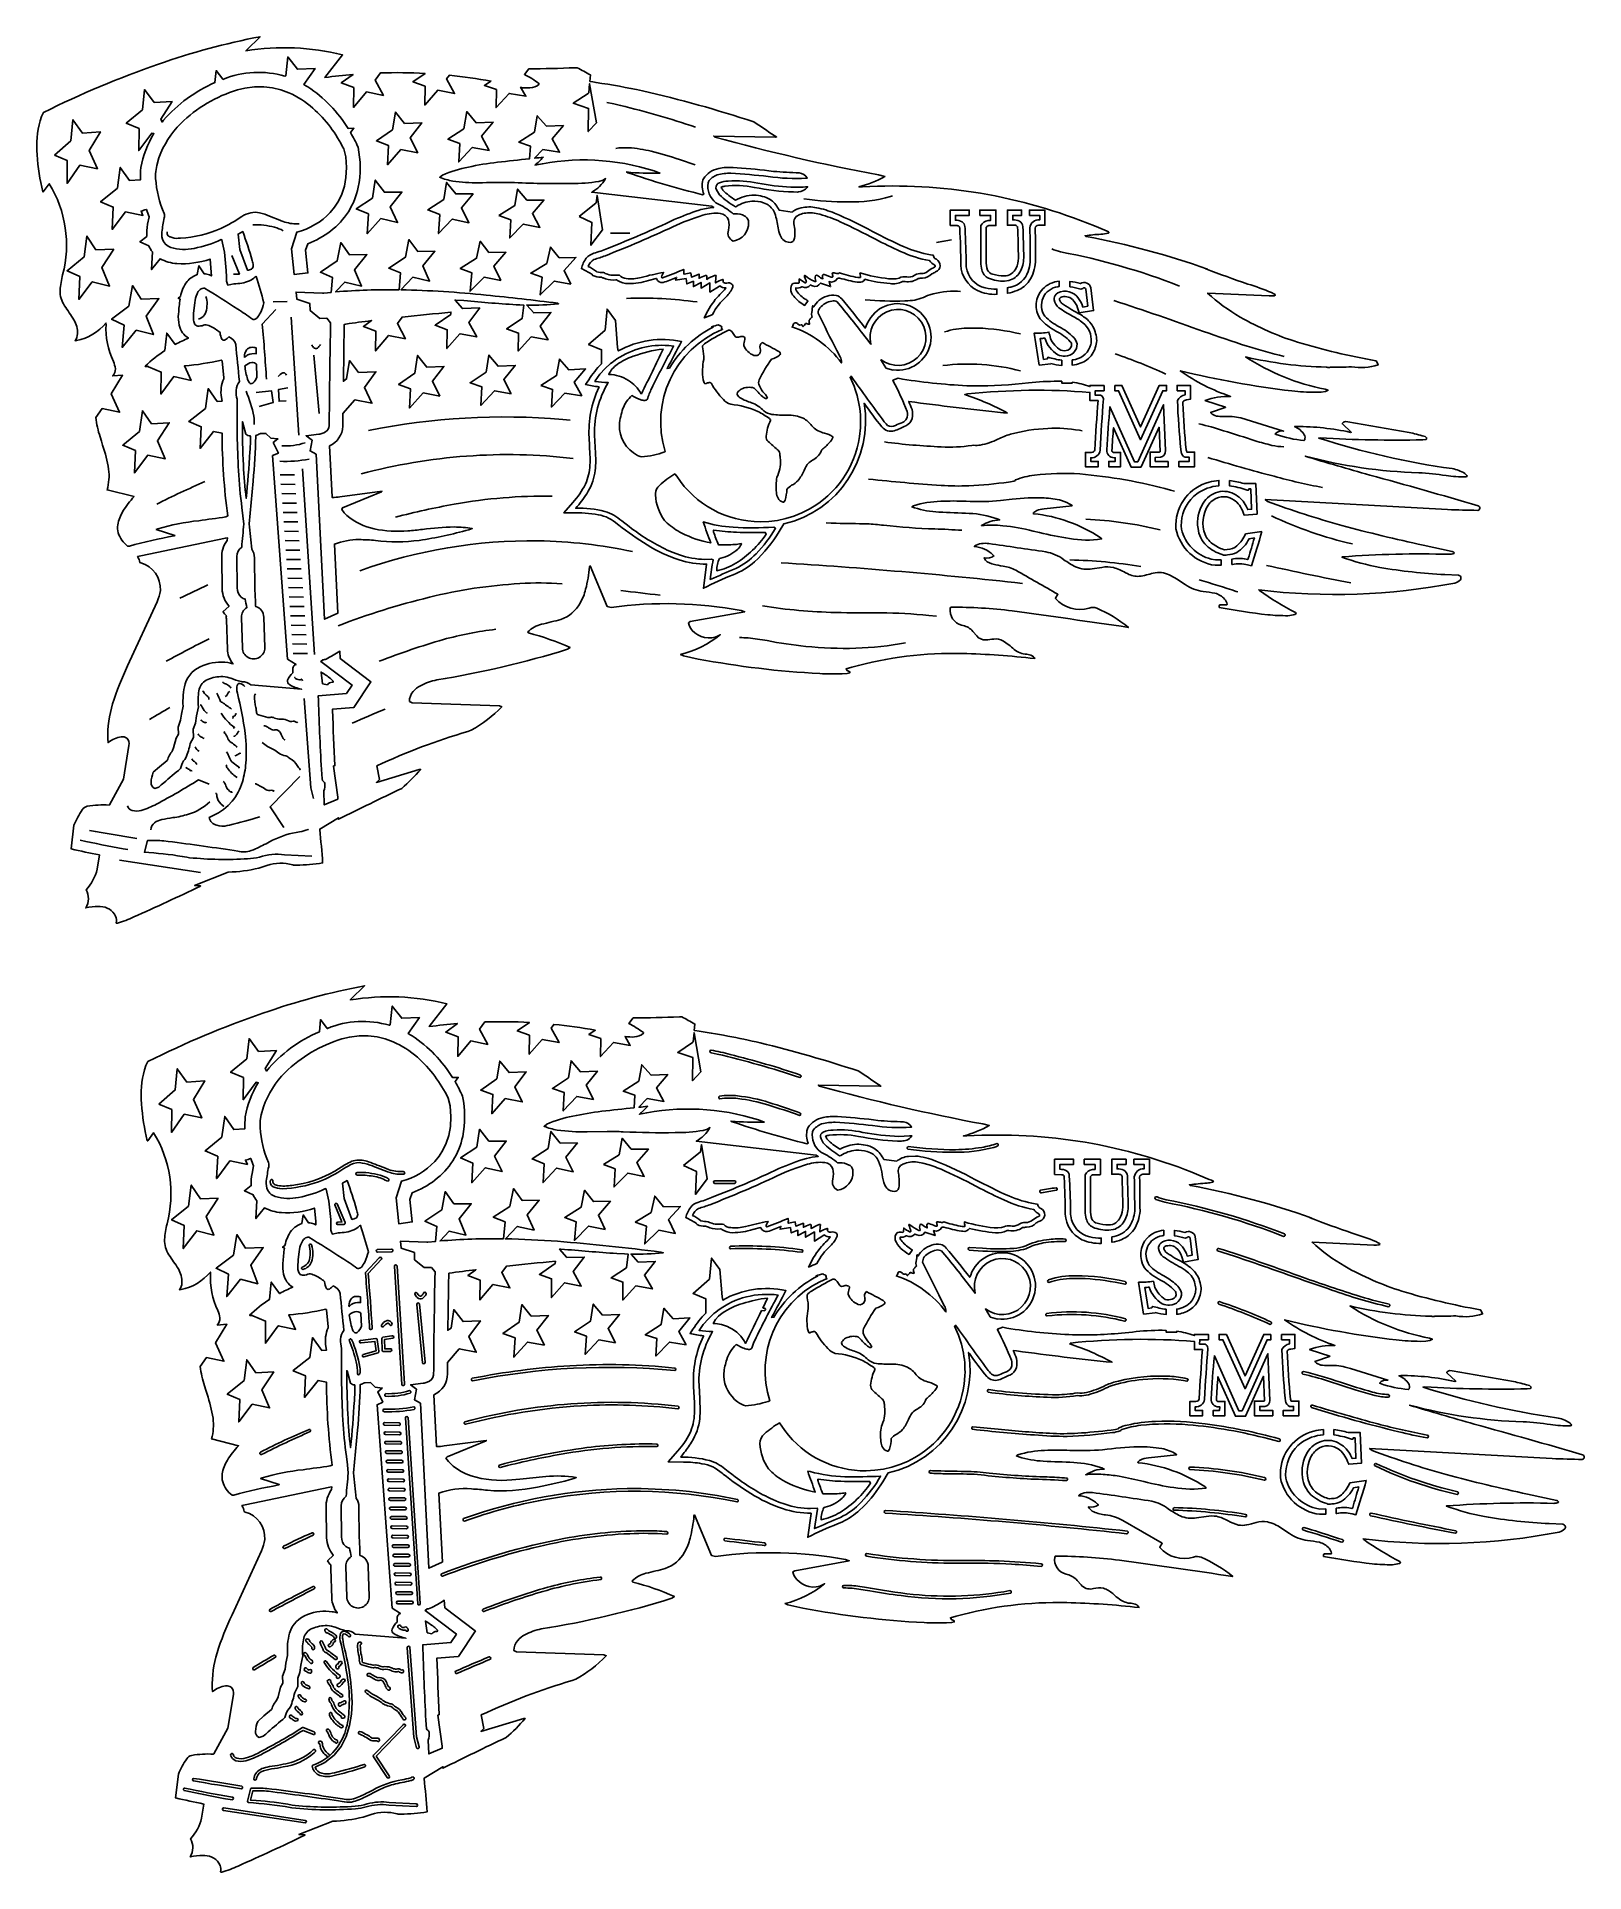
# Model space of a CAD drawing. Extents: x 2 to 38.5, y 1 to 44.3.
import ezdxf

# ---------------------------------------------------------------- set-up
doc = ezdxf.new("R2010")
doc.units = 0
doc.linetypes.add('0', pattern=[0])
doc.layers.add('1', color=7, linetype='0')

msp = doc.modelspace()

# ---------------------------------------------------------------- linework, layer by layer
at = {"layer": '1'}
for p, q in [((15.581106, 39.620358), (16.039486, 39.620358)), ((7.623903, 37.99847), (7.957087, 38.009548)), ((8.052858, 37.637508), (8.229053, 34.849865)), ((8.712189, 35.366299), (8.583139, 36.737896)), ((7.793173, 33.917767), (8.127647, 33.914181)), ((8.315689, 34.059917), (8.600527, 29.678097)), ((7.809267, 33.696133), (8.14374, 33.692562)), ((7.82536, 33.474483), (8.159819, 33.470913)), ((7.841453, 33.25285), (8.175919, 33.249264)), ((7.857532, 33.031216), (8.192005, 33.027645)), ((7.873618, 32.809566), (8.208092, 32.805996)), ((7.889718, 32.587933), (8.224186, 32.584362)), ((7.905804, 32.366299), (8.240271, 32.362728)), ((7.921897, 32.14465), (8.256365, 32.141079)), ((7.937991, 31.923016), (8.272449, 31.919445)), ((7.954076, 31.701366), (8.288549, 31.697811)), ((7.970163, 31.479733), (8.304636, 31.476162)), ((7.986248, 31.258099), (8.320715, 31.254528)), ((8.002348, 31.036449), (8.336807, 31.032894)), ((8.018435, 30.814816), (8.3529, 30.811245)), ((8.034521, 30.593166), (8.368994, 30.589611)), ((8.050613, 30.371548), (8.38508, 30.367977)), ((8.0667, 30.149914), (8.401165, 30.146328)), ((8.082792, 29.928265), (8.417259, 29.924694)), ((8.098879, 29.706631), (8.433344, 29.703045)), ((3.996614, 24.827206), (5.913473, 24.535519))]:
    msp.add_line(p, q, dxfattribs=at)
for points in [[(36.031876, 33.07954, 0.835825), (36.044132, 33.187592, 0.004882), (33.485023, 33.91296, -0.005876), (31.963839, 34.358574, 0.058013), (34.641232, 33.966534, -0.03169), (35.28577, 33.899593, 0.036754), (35.753437, 33.869381), (35.781643, 33.878353, 0.195628), (35.728924, 33.947857, 0.098542), (35.42799, 34.063702, -0.043316), (32.282848, 34.784466), (32.317959, 34.789089, 0.019414), (34.735172, 34.742916), (34.814037, 34.751553, 0.500831), (34.81625, 34.80172, 0.147166), (34.763023, 34.828167, 0.019368), (34.41404, 34.916134), (32.967709, 35.167583), (32.910889, 35.176434, 0.199181), (32.839607, 35.126369), (32.842918, 35.118618), (33.050888, 34.921032), (33.031193, 34.919338, 0.054075), (31.757156, 35.058514), (31.712463, 35.05447, -0.148007), (31.943233, 34.863987, -0.194285), (31.952988, 34.744549), (31.933044, 34.729061, -0.061643), (31.279213, 34.868481), (31.254276, 34.88139, -0.266321), (31.453896, 34.948788, 0.005834), (30.444357, 35.258526, 0.080558), (30.037212, 35.291088, -0.04), (29.871544, 35.304398, -0.118638), (29.742706, 35.371349), (29.731434, 35.389538), (30.075294, 35.503231), (30.086372, 35.510799), (29.620876, 35.661678), (29.603611, 35.671673, -0.091949), (30.204216, 35.768856, -0.073862), (29.01656, 36.370037, 0.03068), (31.645433, 35.897049, 0.021716), (32.210857, 35.864346), (32.343349, 35.87048), (32.442204, 35.886608), (32.503624, 35.913479), (32.436066, 35.94006, -0.099029), (30.557083, 36.698666, 0.050537), (32.462051, 36.45787), (32.47662, 36.455135, 0.21669), (32.56073, 36.455639, 0.008605), (33.057259, 36.464199, 0.123372), (33.684875, 36.510586), (33.642723, 36.600109), (33.627743, 36.607693, -0.029787), (31.779739, 37.047878, -0.052433), (30.433687, 37.63496, -0.051448), (29.661961, 38.201977), (29.670395, 38.202419), (31.117554, 38.135433), (31.182281, 38.135448), (31.235546, 38.14082), (31.258762, 38.151928), (31.254116, 38.168499), (31.223801, 38.190228), (31.170006, 38.2169, 0.02093), (30.610794, 38.417919, -0.00847), (29.617128, 38.774593), (29.656487, 38.771175, 0.038186), (26.79781, 39.542141), (26.772095, 39.556805, -0.022831), (27.147217, 39.59129, 0.028034), (27.316681, 39.618435), (27.333313, 39.627911), (27.33572, 39.63908), (27.321884, 39.652157), (27.289787, 39.667385), (27.237411, 39.685024), (26.99197, 39.787106, 0.11322), (21.523045, 40.709499), (21.439236, 40.709103, 0.066928), (22.050732, 40.95393), (21.901876, 40.990719, -0.021298), (18.043713, 41.885235), (18.016314, 41.908108), (19.46825, 41.88464), (19.496178, 41.886272), (19.479404, 41.894894), (19.436684, 41.921627, 0.008415), (18.95756, 42.241421, 0.024671), (16.332863, 42.973534, 0.018613), (15.241391, 43.169895), (15.167493, 43.182819), (15.093927, 43.197521), (15.108543, 43.348583, 0.010254), (14.796015, 43.518139), (14.742311, 43.518414, -0.00823), (13.652262, 43.491695), (13.548773, 43.361324, -0.0448), (13.892776, 43.14587), (13.894129, 43.128902, -0.176547), (13.680955, 43.044651, -0.073366), (13.460287, 43.057629), (13.583832, 42.844982), (13.191618, 42.914425), (13.189701, 42.914104), (12.882895, 42.578564), (12.888748, 43.005245), (12.607088, 43.101482), (12.759287, 43.202465, 0.020567), (11.780728, 43.340603), (11.715059, 43.254192), (11.904289, 42.910748), (11.507433, 42.986629), (11.200752, 42.636822), (11.20686, 43.083065), (10.919964, 43.186855), (11.206983, 43.384838, 0.021167), (10.154147, 43.396923), (10.031939, 43.228878), (10.223129, 42.867413), (9.823246, 42.948254), (9.516939, 42.583614), (9.52317, 43.049175), (9.231661, 43.159542), (9.508424, 43.358578, 0.016048), (8.844276, 43.287029), (9.26129, 43.822247, 0.101846), (6.980399, 43.916637), (6.997127, 43.935452), (7.317688, 44.25082, 0.037506), (4.916738, 43.601627, 0.033101), (2.209427, 42.463634), (2.162313, 42.368465), (2.127966, 42.267452, 0.090003), (2.057421, 41.467339, 0.041197), (2.192277, 40.593334), (2.202453, 40.593899), (2.342853, 40.783566, -0.205246), (2.659725, 38.63744, 0.046065), (2.599315, 38.269749, 0.149272), (2.702591, 37.905483, -0.004066), (2.926359, 37.574131, -0.133227), (3.011425, 37.243507, -0.136587), (2.952191, 37.080288), (2.989802, 37.083202, 0.168771), (3.681053, 37.497845), (3.684614, 37.46542, 0.128276), (3.856139, 36.594116, -0.06128), (3.903831, 36.418846, -0.20163), (3.842355, 36.249477), (4.072344, 36.26614), (3.804076, 35.825191), (4.000823, 35.393795), (3.58932, 35.479397), (3.442293, 35.271221, 0.051851), (3.543181, 34.812466), (3.572961, 34.715496), (3.603173, 34.618664, -0.043692), (3.744024, 34.050755, -0.096634), (3.709211, 33.561504), (4.345562, 33.403561, 0.047992), (4.081059, 33.059513, 0.091573), (3.959468, 32.736912, 0.198003), (4.055987, 32.38031, 0.064914), (4.192029, 32.233822), (4.234589, 32.238979, -0.020633), (5.291427, 32.476727), (5.306218, 32.487286), (4.866412, 32.625805), (4.904169, 32.646008, -0.044513), (5.869695, 32.8363, 0.002242), (6.506378, 32.925762), (6.553446, 32.947418, -0.032865), (6.419759, 34.900356), (6.21988, 34.943066), (5.902811, 34.541988), (5.926997, 35.050381), (5.633264, 35.171688), (5.632864, 35.172649), (6.026227, 35.482418), (6.091932, 35.951458), (6.307403, 35.649837), (6.418915, 35.655926), (6.403775, 35.744152, -0.141605), (6.457465, 36.185436), (6.462583, 36.205685), (6.420391, 36.610058), (6.40523, 36.624096, -0.035077), (5.529989, 36.486309), (5.690348, 36.145947), (5.281518, 36.233059), (4.977682, 35.82098), (4.983813, 36.342281), (4.681551, 36.466442), (4.685945, 36.470058), (4.607847, 36.474529), (4.606557, 36.477749, -0.050456), (5.073496, 36.850124), (5.115016, 37.262432), (5.312521, 36.994762), (5.31541, 36.993008, -0.02043), (5.625356, 37.142559, -0.217191), (5.409232, 37.443974, -0.089945), (5.392927, 37.716198, -0.018725), (5.428464, 38.063839), (5.385239, 38.083767), (5.439748, 38.124172, -0.114339), (5.593908, 38.475845, -0.138586), (5.835118, 38.640911), (5.87151, 38.847652), (5.995008, 38.659756, -0.053417), (6.120411, 38.636578), (6.167425, 38.609249), (6.165238, 38.694836), (6.135949, 39.005276, -0.099181), (5.355698, 38.900585, -0.105795), (4.958125, 39.014141), (4.755927, 38.758953), (4.77552, 39.17503, -0.062433), (4.691267, 39.321224), (4.48333, 39.416332), (4.643401, 39.539379, -0.061063), (4.663906, 39.825832), (4.699517, 40.002132, -0.010564), (4.637276, 40.174145), (4.631229, 40.177227, -0.037919), (4.508498, 40.140133), (4.553051, 40.036129), (4.145307, 40.123333), (4.143496, 40.12228), (3.82943, 39.70686), (3.828782, 39.707409), (3.853338, 40.230831), (3.852613, 40.232449), (3.556024, 40.357098), (3.556214, 40.358227), (3.951258, 40.682537), (3.952526, 40.684551), (4.018267, 41.169872), (4.233403, 40.860271), (4.496626, 40.876873, -0.034353), (4.50352, 41.162426, -0.092389), (4.811192, 41.964367), (4.759422, 41.97543), (4.455217, 41.563519), (4.461163, 42.084591), (4.15937, 42.208889), (4.544526, 42.527615), (4.592654, 43.004498), (4.818592, 42.698605), (5.23979, 42.722332), (4.972455, 42.302837), (5.003213, 42.237621), (5.038091, 42.279709, -0.11215), (6.25159, 43.167553), (6.281386, 43.451748), (6.438062, 43.24612), (6.441118, 43.245098, -0.172705), (7.902592, 43.317928), (7.920716, 43.331524), (7.968963, 43.772671), (8.196033, 43.484844), (8.611982, 43.500469), (8.348856, 43.123013), (8.394949, 43.095768), (8.440473, 43.067581, -0.108531), (9.393814, 42.084866), (9.527308, 42.09045), (9.451307, 41.988903, -0.029724), (9.62812, 41.643642, -0.097064), (9.63265, 40.698616, -0.180036), (8.978479, 39.667751, -0.079041), (8.438807, 39.368771), (8.388969, 39.213024), (8.443811, 38.681347), (8.442509, 38.680508), (8.12299, 38.639233), (8.059671, 39.247768), (8.185217, 39.641323, 0.139562), (8.972311, 40.104443), (9.074907, 40.228893), (9.166857, 40.372478), (9.244402, 40.536434), (9.303782, 40.721981), (9.341236, 40.93034), (9.353006, 41.162762), (9.335329, 41.420437), (9.288715, 41.603283, 0.098302), (8.562618, 42.563965, 0.076604), (7.992291, 42.927959), (7.807142, 42.995266), (7.611147, 43.042599), (7.404393, 43.067394), (7.186965, 43.067074), (6.958947, 43.039074), (6.783679, 42.996914, 0.121209), (5.443815, 42.205349, 0.108714), (4.931654, 41.396053), (4.877048, 41.209515), (4.853699, 41.07478), (4.851727, 41.01926), (4.851463, 40.963703), (4.852907, 40.908169, 0.08516), (5.052818, 40.079082, -0.123428), (5.056126, 39.980038, 0.015053), (4.998345, 39.644291, 0.133077), (5.036745, 39.420677, 0.143426), (5.148053, 39.308651), (5.212183, 39.279079, 0.128627), (5.760665, 39.259102, 0.065013), (6.397701, 39.465359), (6.415052, 39.456692, 0.021797), (6.477252, 39.171078), (6.519542, 38.735973), (6.525192, 38.586727, 0.17368), (6.559199, 38.393246), (6.697754, 38.425137, 0.102671), (7.062708, 38.492229, 0.083674), (7.199008, 38.586224), (7.222778, 38.59837, -0.0057), (7.406995, 37.975857, -0.042411), (7.323197, 37.735332, -0.060015), (7.243499, 37.617321), (7.21842, 37.597454, -0.276816), (7.135454, 37.591534, 0.01488), (6.787829, 37.827824, 0.007914), (6.005919, 38.318798, 0.222753), (5.905457, 38.288734, 0.148887), (5.828919, 38.182766, 0.076738), (5.775608, 37.97961), (5.753906, 37.787075, 0.046524), (5.747289, 37.562267, 0.105224), (5.779914, 37.463947, 0.273519), (5.877589, 37.425438, 0.094147), (6.011948, 37.457302, -0.108102), (6.13801, 37.422565, -0.063443), (6.374313, 37.274792, 0.14071), (6.422114, 37.106598, 0.347154), (6.492671, 37.09866, 0.056763), (6.575464, 37.169613, -0.281232), (6.740705, 36.99464, 0.001478), (6.829548, 36.122734, 0.165802), (6.752975, 35.909843, 0.085989), (6.774148, 35.69833, 0.014485), (6.804263, 34.015488, 0.02003), (6.889266, 33.144287), (6.911306, 32.95034), (6.932376, 32.756283, 0.00322), (6.883541, 32.210457, 0.245608), (6.766344, 31.988277), (6.776653, 31.254986, 0.217869), (6.872794, 31.028416, 0.123946), (6.964539, 30.987972, 0.013377), (7.004919, 30.788219, 0.26939), (6.876002, 30.553661), (6.899786, 29.839077, 1.008556), (7.427685, 29.842983), (7.403886, 30.559093, 0.336268), (7.211852, 30.814373), (7.207637, 30.827969, 0.012679), (7.19243, 31.221544), (7.193076, 31.235317), (7.182885, 31.963726, 0.174755), (7.11882, 32.161114, -0.001247), (7.058394, 32.761257), (7.150626, 33.770931, 0.018866), (7.214664, 34.823421), (7.21762, 34.847149, 0.05196), (7.312772, 34.886822), (7.329528, 34.888683), (7.453767, 34.892818), (7.568682, 34.785717), (7.736032, 34.763317), (7.62839, 34.676495), (7.74717, 34.429958), (7.61093, 34.370144), (7.965163, 29.573299), (8.163044, 29.441662, 0.248486), (8.105394, 29.398985, 0.158302), (8.08489, 29.313808), (8.086899, 29.244305, 0.11431), (7.96647, 29.073162, 0.394682), (8.008833, 28.971035, 0.086099), (8.293165, 28.862103), (7.095689, 28.96104, 0.189044), (6.890411, 29.037762), (6.868431, 29.039593, -0.042674), (6.626203, 29.121113), (6.588773, 29.132965, 0.091861), (6.387043, 29.159, 0.104042), (6.043768, 29.073437, 0.231448), (5.874503, 28.823488, 0.079747), (5.861989, 28.448116), (5.815553, 28.230465), (5.791984, 28.057125), (5.741292, 27.916317), (5.747383, 27.720959), (5.669356, 27.580517, -0.037366), (5.56877, 27.242535, 0.086262), (5.467987, 27.086498), (5.438592, 26.989132, 0.012099), (5.044493, 26.651848), (4.985678, 26.602795), (4.925831, 26.555004), (4.830236, 26.522274, -0.309985), (4.744301, 26.663296, -0.083665), (4.798337, 26.901821), (4.942673, 27.030453), (5.125698, 27.183666, -0.083454), (5.251897, 27.412624), (5.276771, 27.479443), (5.333564, 27.705227), (5.388247, 27.803722), (5.382773, 27.969326), (5.442487, 28.134441), (5.461667, 28.274456), (5.500556, 28.458172, -0.08059), (5.547484, 28.985098, -0.237966), (5.975324, 29.421539, -0.128452), (6.555171, 29.487747, -0.037216), (6.674121, 29.457119), (6.671437, 29.465816, -0.15509), (6.544544, 29.808224), (6.521422, 30.499889, -0.028556), (6.520707, 30.589275, -0.057528), (6.445702, 30.685925), (6.447742, 30.692745), (6.575428, 30.81274), (6.580594, 30.824291, -0.173319), (6.421054, 31.226498), (6.410221, 31.946758, -0.173078), (6.53921, 32.366222), (6.545068, 32.432796), (6.498939, 32.425777), (4.504362, 32.00906), (4.425075, 31.989315, -0.099545), (4.48167, 31.848827), (4.50011, 31.838406, -0.354838), (4.96404, 31.190426, -0.078521), (4.886841, 30.925426), (4.191876, 29.416561, 0.034685), (3.837622, 28.514311, 0.073448), (3.721579, 27.687801), (3.732622, 27.601742, -0.143282), (4.044774, 27.741512, -0.165589), (4.172375, 27.707088, -0.25714), (4.223778, 27.536312), (4.093583, 26.741268), (3.761907, 26.133205), (3.75324, 26.128841, 0.053798), (3.240272, 26.099194, 0.196478), (3.12378, 26.016582, 0.056036), (2.925725, 25.653683), (2.86094, 25.095682, 0.00794), (3.525619, 24.951702), (3.474921, 24.614635, -0.126538), (3.212883, 24.131496, -0.277671), (3.20484, 23.705074, -0.056197), (3.506307, 23.738468), (3.547166, 23.736134, -0.286463), (3.909858, 23.505274, -0.148982), (3.923435, 23.350033), (3.928563, 23.341625), (3.951744, 23.343349, 0.033185), (4.335448, 23.48959, 0.008199), (5.9076, 24.215403), (5.914059, 24.22308), (5.770023, 24.234676), (6.566897, 24.548153, 0.058936), (7.284489, 24.643871, 0.020423), (7.475912, 24.704693, -0.14929), (8.084957, 24.716951, 0.050399), (8.177225, 24.710552, 0.030991), (8.791697, 24.765041, 0.010173), (8.721807, 25.551647), (8.723406, 25.562725), (9.16358, 25.829967), (9.164972, 25.795574, -0.004645), (10.656494, 26.521067, 0.03867), (11.104027, 26.969326), (11.069889, 26.965923), (10.060993, 26.664822), (10.12896, 26.73048), (10.071122, 27.053066, -0.039012), (12.213215, 27.862957), (12.297123, 27.89465, 0.078858), (13.015524, 28.449017), (12.95924, 28.469463), (10.900051, 28.538448), (10.839113, 28.572201, -0.200223), (10.92901, 28.810545, -0.102992), (11.099533, 28.942715, -0.075308), (11.486082, 29.08102, 0.034997), (14.566445, 29.803234), (14.625727, 29.844433, 0.042831), (13.645985, 30.187328), (13.632074, 30.216625, -0.129186), (13.953938, 30.392727, 0.010959), (14.41077, 30.507931, 0.185733), (14.862041, 30.889326, 0.074259), (14.993742, 31.219238, 0.044954), (15.085972, 31.750256), (15.101358, 31.771206), (15.498928, 30.814541), (15.59211, 30.790462, -0.08002), (18.663498, 30.717693), (18.747938, 30.689739), (17.462923, 30.45451), (17.416357, 30.424358), (17.433456, 30.369839), (17.457853, 30.318966, 0.33473), (18.052271, 30.089809), (18.104591, 30.110714), (18.166883, 30.147213, -0.114117), (17.234648, 29.682064), (17.300394, 29.646969), (17.650175, 29.573528, 0.033351), (20.513977, 29.229881, 0.013919), (21.042934, 29.22308), (21.162186, 29.232204), (21.225273, 29.248074), (21.226505, 29.270641), (21.160198, 29.299908), (21.134842, 29.343014), (21.269423, 29.381277, -0.072803), (23.878742, 29.703011, -0.022852), (25.58548, 29.584438), (25.58054, 29.597866, 0.23967), (25.458359, 29.675091), (25.42757, 29.680889), (25.396545, 29.685253, -0.17095), (25.101654, 29.798306, 0.037785), (24.833418, 30.005552, 0.157293), (24.617418, 30.045307, 0.007955), (24.431416, 30.023735, -0.232991), (24.216309, 30.119259), (24.123356, 30.226116, 0.166255), (23.894962, 30.362072), (23.861656, 30.372143, -0.388298), (23.593784, 30.774761), (23.609322, 30.797695, -0.029578), (25.053967, 30.710583, -0.001619), (27.793385, 30.320484, 0.06889), (27.047192, 30.773127, 0.169653), (26.870491, 30.776409, -0.295735), (26.071854, 31.003109), (26.07349, 31.010555), (26.131653, 31.101332, 0.001882), (25.139414, 31.668655, 0.087367), (24.83943, 31.763845, -0.014628), (24.606314, 31.807133), (24.57139, 31.818274, -0.196791), (24.389362, 31.956234), (24.399033, 31.958874, 0.182112), (24.622746, 32.006298), (24.606541, 32.026119, 0.178399), (24.158092, 32.223568), (24.16819, 32.237331, -0.13956), (24.327782, 32.296844, -0.067664), (24.503925, 32.296963, -0.000866), (25.845007, 32.101147, -0.11963), (26.271116, 31.915903, 0.035354), (26.550758, 31.746988, 0.148491), (26.9394, 31.702618), (27.168121, 31.735638, -0.092691), (27.444225, 31.731457, -0.062539), (27.726772, 31.608135), (27.770771, 31.586864, 0.141465), (28.052189, 31.524563, 0.035449), (28.381691, 31.599604, -0.166339), (28.757818, 31.558157, -0.04632), (28.929573, 31.465221), (29.133377, 31.331219, 0.123185), (29.559099, 31.166563, -0.012448), (29.836208, 31.124952, -0.143444), (30.064175, 30.989058, -0.126197), (30.120499, 30.864697), (30.115616, 30.854412), (29.947544, 30.848721), (29.942364, 30.846676, 0.085951), (29.935986, 30.791729, 0.018992), (31.079645, 30.617794, 0.026137), (31.556759, 30.595896, 0.06377), (31.722004, 30.626995), (31.750832, 30.644039), (31.731888, 30.668468, -0.033513), (30.888203, 31.186642), (30.868103, 31.204159, 0.078132), (35.494411, 31.365993, 0.076404), (35.623604, 31.439419, 0.616814), (35.576405, 31.54838), (35.258503, 31.565258, -0.0302), (33.726368, 31.733021, -0.039971), (32.830486, 31.976925), (32.833893, 31.981363, -0.025962), (35.364246, 32.042984, 0.089518), (35.469837, 32.062866, 0.513445), (35.470551, 32.087906, 0.162945), (35.432789, 32.110821), (34.746284, 32.258873, -0.012281), (32.825642, 32.723587, -0.022412), (31.078117, 33.291286), (31.020901, 33.333584), (35.322262, 33.099087, 0.004838)], [(12.915771, 41.289501, -0.004274), (13.672723, 41.371807), (13.690538, 41.673214), (13.417097, 41.763241), (13.417381, 41.764339), (13.786861, 42.001949), (13.853418, 42.387814), (14.074011, 42.138561), (14.468567, 42.157162), (14.469124, 42.156231), (14.203373, 41.842495), (14.377989, 41.523998), (13.984434, 41.588711), (13.788198, 41.38493, 0.007765), (13.99258, 41.408672), (13.98737, 41.399258, -0.022904), (13.797796, 41.221584, -0.130696), (16.608727, 41.087048), (16.745502, 41.036068, -0.036017), (15.959192, 41.060299), (15.987446, 41.04353, 0.021582), (17.750319, 40.524837), (17.779594, 40.53529, -0.162339), (17.76111, 40.872589), (17.770443, 40.901455, -0.207653), (18.131712, 41.141495, -0.075561), (18.470055, 41.165859), (18.565533, 41.161922, -0.010476), (19.424068, 41.075371, 0.019637), (20.031593, 41.041302, -0.241497), (20.218979, 40.918224), (20.200451, 40.911816, -0.047756), (19.300537, 40.953934, 0.014937), (18.419271, 41.03091, 0.070189), (18.097662, 40.990589, 0.160238), (17.888517, 40.829189), (17.881525, 40.804501, 0.267029), (18.06661, 40.332043), (18.096672, 40.315029, -0.062042), (18.446835, 40.098259), (18.470909, 40.074368), (18.490965, 40.071529), (18.520731, 40.072853, -0.143478), (18.745605, 40.021194), (18.765507, 40.00761, -0.276004), (18.836588, 39.866745, -0.393223), (18.471586, 39.43124, -0.3925), (18.361996, 39.688255, 0.116751), (18.360163, 39.933697, 0.295889), (18.170031, 40.081676, 0.099871), (17.760803, 40.039761, 0.036728), (17.050905, 39.767773, -0.016794), (15.459832, 39.086201, -0.01775), (15.189486, 38.997616, 0.191345), (15.054, 38.832806, -0.08567), (15.246475, 38.709927), (15.258089, 38.703655, 0.033583), (15.417695, 38.686184, -0.111693), (15.45635, 38.666073), (15.510111, 38.648373, 0.134606), (15.670854, 38.627998, -0.066578), (15.790546, 38.623699, 0.197241), (15.952795, 38.545269, 0.08777), (16.303886, 38.57246, -0.021219), (16.83374, 38.693188, 0.112687), (16.785231, 38.578724, 0.44624), (16.807259, 38.564968, 0.01317), (17.306587, 38.762539, -0.102775), (17.307497, 38.654476), (17.317606, 38.653316), (17.473415, 38.679287), (17.487396, 38.581936), (17.668102, 38.651272), (17.668102, 38.554287, -0.051774), (17.822016, 38.619591), (17.834131, 38.619427), (17.845978, 38.616894), (17.84886, 38.610638), (17.848888, 38.52673, -0.037101), (18.035416, 38.6189), (18.051418, 38.621365), (18.067612, 38.621441), (18.071865, 38.615688, 0.042407), (18.05748, 38.443066, -0.070963), (18.227024, 38.527802, -0.702685), (18.235617, 38.504192), (18.234354, 38.494328, 0.450822), (18.286268, 38.44022), (18.303715, 38.439152), (18.321138, 38.440563, -0.237074), (18.443739, 38.41642, -0.246758), (18.46566, 38.348202, -0.114428), (18.304962, 38.117718, 0.089131), (17.986441, 37.699139, 0.000491), (17.790928, 37.617176), (17.81868, 37.673786, -0.063948), (18.092426, 38.100456, -0.035566), (18.22526, 38.232548, 0.04335), (18.302052, 38.326702, -0.184783), (18.156223, 38.373821), (18.150913, 38.370678), (17.92613, 38.226955), (17.92593, 38.443188), (17.71789, 38.321026), (17.717485, 38.455181), (17.536743, 38.358135), (17.536457, 38.482403), (17.379757, 38.422115), (17.361399, 38.547924), (17.11586, 38.507061), (17.138145, 38.573864, -0.022753), (16.819448, 38.453014, -0.354834), (16.662964, 38.544994), (16.659121, 38.5453), (16.477055, 38.503567, -0.076936), (15.998603, 38.426369, -0.126868), (15.74695, 38.500683), (15.724424, 38.517696), (15.70892, 38.517773, -0.119934), (15.461816, 38.542, 0.065466), (15.387392, 38.56538), (15.374859, 38.577435), (15.357445, 38.579281, -0.119959), (15.160275, 38.618191), (15.140768, 38.64674), (15.126934, 38.657848, 0.026161), (14.8948, 38.781811, -0.10588), (15.009594, 39.030277, -0.157683), (15.18752, 39.142448, 0.02575), (15.50948, 39.258137, 0.017995), (17.08511, 39.936108, -0.027242), (17.669312, 40.16061, -0.049383), (18.016218, 40.225048, -0.033395), (17.971439, 40.25526), (15.138651, 40.581768, 0.135808), (15.462681, 40.903866), (15.403717, 40.867611), (15.304068, 40.839001, -0.041645), (14.658461, 40.786983, -0.014493), (13.226805, 40.812496, 0.008248), (12.470199, 40.805088, -0.034782), (11.860036, 40.847637, -0.051844), (11.551737, 40.934887), (11.616508, 40.986187, -0.057041), (12.227683, 41.17527, -0.024743)], [(18.190929, 40.699902, 0.03759), (18.231886, 40.628384, 0.055308), (18.526529, 40.396008, -0.122405), (18.969995, 40.512619, -0.124989), (19.34227, 40.412643, -0.141688), (19.539968, 40.192013), (19.561615, 40.156826), (19.86108, 40.111431), (19.8839, 40.12553, -0.123338), (20.077402, 40.21233, -0.110833), (20.438774, 40.218086, -0.057242), (20.864464, 40.087124, -0.025978), (21.759375, 39.658192, 0.011952), (22.506376, 39.29443, 0.056485), (23.130356, 39.106274), (23.18737, 39.099285), (23.204739, 39.055477, 0.230513), (23.265774, 39.000267, -0.262865), (23.358601, 38.846107, -0.316243), (23.248981, 38.705032, 0.016485), (23.158726, 38.656902, -0.199594), (22.935972, 38.556503, 0.009031), (22.836502, 38.547237, -0.196555), (22.531349, 38.475246, 0.027823), (22.467995, 38.47665, -0.14431), (22.173328, 38.42802, -0.045217), (21.580978, 38.529537, -0.306103), (21.434795, 38.458553), (21.403107, 38.460323, -0.033407), (20.984272, 38.55827, 0.071237), (20.933487, 38.551922), (20.928562, 38.54752, -0.39742), (20.735538, 38.476223), (20.77087, 38.358456), (20.530312, 38.439083, -0.407699), (20.344372, 38.374081, -0.029818), (20.294785, 38.395229, -0.380625), (20.101257, 38.352108), (20.091629, 38.354336, -0.199727), (19.949799, 38.324306, 0.186593), (19.968239, 38.254589, 0.110751), (20.191162, 38.051235), (20.21347, 38.035473), (20.235432, 38.019222), (20.23497, 38.013958), (20.158337, 37.91354), (20.126015, 37.935421, -0.103785), (19.875267, 38.165035), (19.852715, 38.20631, -0.290171), (19.868135, 38.414776), (19.892052, 38.432659, -0.037242), (20.009846, 38.435257, 0.427425), (20.032116, 38.473766), (20.032116, 38.539791, 0.064103), (20.169083, 38.44891, 0.472157), (20.199493, 38.458263), (20.198036, 38.475964), (20.19289, 38.496655), (20.15712, 38.591045, -0.226963), (20.155521, 38.617168), (20.162956, 38.616909), (20.175667, 38.61108, 0.044395), (20.383579, 38.483013, 0.271349), (20.423519, 38.479107), (20.424416, 38.488796, -0.205736), (20.418348, 38.614204, -0.408792), (20.459618, 38.621197, 0.039354), (20.563738, 38.551575), (20.588074, 38.54031, -0.101744), (20.581465, 38.623627, -0.393897), (20.622215, 38.644447), (20.642796, 38.638058), (20.74902, 38.593075, 0.140873), (20.815147, 38.58009), (20.821194, 38.584179), (20.824337, 38.591106, 0.01217), (20.808952, 38.670017, -0.467202), (20.830875, 38.68568, 0.021574), (20.934258, 38.665443, 0.180254), (20.977657, 38.67918, 0.02945), (21.41526, 38.572445), (21.451481, 38.569759), (21.473438, 38.572994), (21.477993, 38.583233, -0.05447), (21.46442, 38.67918, 0.043761), (22.140343, 38.542324), (22.235931, 38.538113), (22.319069, 38.543041), (22.385231, 38.559002), (22.428535, 38.583019, -0.058643), (22.613493, 38.583191, 0.171094), (22.778419, 38.641338), (22.795189, 38.649563, -0.060761), (22.950686, 38.6674, 0.175163), (23.084099, 38.739727, -0.02984), (23.232685, 38.821018, 0.438832), (23.232285, 38.855816), (23.22002, 38.870419, -0.142227), (23.105568, 38.970806, -0.066561), (22.420206, 39.188396, -0.017036), (21.826132, 39.476925, 0.007781), (20.996473, 39.887749, 0.033593), (20.517365, 40.06242), (20.383949, 40.089977, 0.100802), (20.073126, 40.06868), (20.043995, 40.057804), (20.015728, 40.044849, 0.359027), (19.906528, 39.836407, -0.077448), (19.922211, 39.496227, -0.140495), (19.876898, 39.417614), (19.852591, 39.405422, -0.347665), (19.603325, 39.526028, -0.091193), (19.542793, 39.698009, 0.031883), (19.469851, 40.03973), (19.445484, 40.102779, 0.168888), (19.265553, 40.303371), (19.192198, 40.335888, 0.098188), (18.915724, 40.37199, 0.123463), (18.551451, 40.249035), (18.527836, 40.23811, -0.060644), (18.154385, 40.523216, -0.111132), (18.068115, 40.682312, -0.384554), (18.1493, 40.803295, -0.094464), (18.355415, 40.845039, -0.073182), (19.058399, 40.794834, 0.03174), (19.830933, 40.700607, 0.031488), (20.226734, 40.712322), (20.218231, 40.698326, -0.217905), (20.012453, 40.588699), (19.988564, 40.58749), (19.896393, 40.588608, -0.045912), (18.972286, 40.697868, 0.075754), (18.276447, 40.725719, 0.046402), (18.191032, 40.702328)], [(23.591419, 39.795559), (23.591419, 40.160702), (24.039661, 40.160702), (24.040295, 40.036388), (24.039639, 40.035702), (23.716419, 40.035686), (23.716412, 39.922527), (23.715908, 39.921581, -0.143605), (23.875847, 39.884197, -0.224757), (23.938648, 39.770992), (23.942509, 39.726864, -0.00871), (23.9683, 38.854259), (23.97191, 38.821068, 0.313226), (24.419695, 38.328327, 0.065586), (24.693066, 38.299694), (24.692616, 38.175213, -0.1182), (24.235022, 38.261932, -0.272959), (23.842474, 38.863506, 0.010687), (23.81686, 39.730503), (23.81361, 39.764736, 0.302298), (23.756874, 39.794628)], [(24.290291, 40.035793), (24.290291, 40.160702), (24.670162, 40.160702), (24.670441, 39.796078), (24.669464, 39.795025), (24.501331, 39.795025, 0.168814), (24.439091, 39.755032), (24.439091, 38.965405, 0.106724), (24.472822, 38.744102, 0.220273), (24.595345, 38.648754, 0.067554), (24.86512, 38.609432, 0.299565), (25.143871, 38.793896, 0.106241), (25.201141, 39.026684, 0.004992), (25.182386, 39.763004), (25.180332, 39.770481, 0.257568), (25.10947, 39.804028), (24.940983, 39.805264), (24.941044, 40.160702), (25.276344, 40.160702), (25.276405, 40.0359), (25.065983, 40.03529), (25.066032, 39.929668, -0.112318), (25.22382, 39.901493, -0.261809), (25.306707, 39.77, -0.007648), (25.325953, 39.034317, -0.126554), (25.234261, 38.695251, -0.192603), (24.976448, 38.500866), (24.871624, 38.484493, -0.09571), (24.495283, 38.553768, -0.224511), (24.338839, 38.751163, -0.078207), (24.314091, 38.929073), (24.314091, 39.794704, -0.21958), (24.485664, 39.919384), (24.545307, 39.920025), (24.545441, 40.03503)], [(25.461525, 40.036205), (25.461529, 40.160702), (25.825737, 40.160702), (25.827206, 40.159283), (25.827206, 39.804668), (25.673107, 39.804302, 0.375065), (25.596085, 39.738216, -0.005366), (25.60549, 38.936718, -0.123014), (25.45756, 38.492973, -0.147437), (25.174608, 38.268051, -0.067896), (24.943069, 38.20129), (24.943069, 38.328442), (24.9697, 38.333836), (24.996174, 38.339947), (25.022474, 38.346771, 0.265738), (25.427553, 38.709858, 0.069745), (25.480476, 38.936764, 0.005525), (25.470881, 39.74493, -0.413956), (25.702099, 39.929668), (25.702206, 40.035702)], [(7.112662, 38.770779, -0.124785), (7.020312, 38.741665), (6.838007, 39.233379), (6.797348, 39.595608), (6.906662, 39.654629, -0.013969), (7.130741, 38.9748, -0.027946), (7.155924, 38.853832, -0.257308)], [(8.789048, 38.200851), (8.817468, 38.202282), (8.990982, 38.221493), (9.023399, 38.575207), (8.740509, 38.696743), (9.136526, 38.963497), (9.21916, 39.396099), (9.424467, 39.106579), (9.8339, 39.111019), (9.545773, 38.752224), (9.545191, 38.750393), (9.707815, 38.370785), (9.310841, 38.465206), (9.096812, 38.231289, -0.024522), (10.59356, 38.282787), (10.631422, 38.680904), (10.352255, 38.795467), (10.743641, 39.048458), (10.827353, 39.465527), (11.033422, 39.187099), (11.438656, 39.192074), (11.152245, 38.849728), (11.313854, 38.487835), (11.313364, 38.487103), (10.919027, 38.575863), (10.639233, 38.28146, -0.021483), (12.64665, 38.155647, -0.006589), (14.335003, 37.965294), (14.35635, 37.954357, -0.034503), (13.605097, 37.920147), (13.771961, 37.735256), (14.174974, 37.749813), (13.918438, 37.426525), (14.10626, 37.102795), (14.105671, 37.10223), (13.712484, 37.172161), (13.405352, 36.835659), (13.411615, 37.2626), (13.130033, 37.358898), (13.493397, 37.600903), (13.532936, 37.919247), (13.532307, 37.922314), (13.438585, 37.925488, -0.009395), (12.124209, 38.026531), (11.936501, 38.040646), (11.9154, 38.040936), (12.088243, 37.839596), (12.496563, 37.852718), (12.237192, 37.511517), (12.426964, 37.168621), (12.030996, 37.244503), (12.029274, 37.243694), (11.723215, 36.894634), (11.729475, 37.340801), (11.44244, 37.4445), (11.811541, 37.699352), (11.818056, 37.754261, 0.002936), (10.664257, 37.637714), (10.554399, 37.486797), (10.745268, 37.125942), (10.744474, 37.125439), (10.345476, 37.205715), (10.039406, 36.841381), (10.04565, 37.306774), (9.754667, 37.417065), (9.944807, 37.55444, 0.005302), (9.337564, 37.474651), (9.302612, 37.46574), (9.280922, 36.139095), (9.281195, 36.124615), (9.356215, 36.17857), (9.422256, 36.6134), (9.639174, 36.331066), (10.049669, 36.348217), (9.774643, 35.980648), (9.77474, 35.978771), (9.952023, 35.60696), (9.551491, 35.688335), (9.271423, 35.361111, 0.00358), (9.270679, 35.062222, -0.276347), (8.952102, 34.5993), (9.013237, 33.395061), (9.015152, 33.385296, 0.03496), (9.199774, 33.396175), (10.19486, 33.529034), (10.182199, 33.517818), (9.258389, 33.139492), (9.240465, 33.097271), (9.30024, 33.025082), (9.365501, 32.959301, 0.132443), (10.010174, 32.643272, 0.077242), (10.803299, 32.596981, 0.014702), (11.145236, 32.631477, -0.022598), (11.895487, 32.687706, -0.042722), (12.319172, 32.650845), (12.237261, 32.623226, -0.03079), (11.071727, 32.37236, -0.063888), (10.037268, 32.369625, 0.017773), (9.652572, 32.391182, 0.08404), (9.069611, 32.284435), (9.152231, 30.656841), (8.835863, 30.510525), (8.637548, 34.404263), (8.496164, 34.482876), (8.543362, 34.734509), (8.401058, 34.840832), (8.697777, 34.877972), (8.723429, 34.880344, 0.183495), (8.90022, 34.96315, 0.203211), (8.94763, 35.114849), (8.947136, 35.185795, -0.002953), (8.979357, 37.500309), (8.892481, 37.60873), (8.72641, 37.603329), (8.497225, 37.790295), (8.49168, 37.956829), (8.182976, 38.057598), (8.165064, 38.227459)], [(22.246449, 36.391293), (22.247944, 36.388607), (22.075783, 36.437252), (22.072857, 36.440456), (21.958782, 36.629604), (21.963703, 36.629345, 5.816966), (21.720186, 36.99728), (21.717915, 36.99725), (21.666674, 37.069698, 0.007986), (20.959284, 37.957527), (20.922874, 37.997326, 0.194952), (20.800749, 38.014507, 0.180094), (20.518099, 37.855846, 0.14809), (20.477039, 37.734249, 0.005612), (20.915993, 36.847057), (20.9963, 36.69772, -0.137849), (21.02931, 36.575623), (21.02755, 36.556408, 0.156132), (19.857115, 37.407772), (19.857939, 37.411602, 0.110546), (19.892082, 37.453182, -0.596968), (19.956686, 37.500523, -0.151895), (20.013628, 37.45982, 0.249272), (20.074863, 37.453472, -0.430416), (20.113476, 37.419765), (20.118763, 37.414257), (20.124062, 37.416607, 0.003578), (20.182505, 37.484482, -0.36448), (20.219709, 37.477676, 0.200369), (20.270248, 37.467373, 0.357688), (20.267271, 37.512665, -0.305526), (20.278202, 37.583717, -0.092797), (20.337677, 37.637249), (20.317013, 37.701855), (20.317337, 37.708294, 0.018467), (20.344933, 37.880581), (20.350849, 37.905361), (20.371658, 37.876797, -0.197671), (20.686384, 38.129803, -0.132502), (20.905523, 38.14991, -0.164999), (21.0354, 38.064922, -0.010215), (21.588692, 37.377636), (21.613243, 37.428509, -2.112327)], [(25.773705, 38.300671, -0.183171), (26.165291, 38.484081), (26.165291, 38.360577), (26.148462, 38.357132), (26.131641, 38.353657, 0.56328), (25.825357, 37.659832, 0.088198), (26.164776, 37.409451, -0.079295), (26.505566, 37.153942, -0.129221), (26.58387, 37.007549, -0.435109), (26.304369, 36.719719, -0.11197), (26.129211, 36.750317, -0.171304), (25.820423, 37.142437, -0.03112), (25.717457, 37.133251), (25.795086, 36.641674), (25.881344, 36.651302), (25.900604, 36.689816, 0.032236), (26.220848, 36.6199), (26.220848, 36.496075, -0.033846), (25.966801, 36.542721), (25.962826, 36.534786), (25.69162, 36.504406), (25.689255, 36.506237), (25.571323, 37.258251, 0.051098), (25.921154, 37.283077, 0.009627), (25.956059, 37.136471, 0.158072), (26.200787, 36.854809, 0.126634), (26.365435, 36.855148, 0.380436), (26.453342, 37.012341, 0.133661), (26.423897, 37.057323, 0.09701), (26.086817, 37.307747, -0.08907), (25.713514, 37.597759, -0.344148)], [(26.835644, 37.894772), (26.788269, 38.292797, 0.644253), (26.718876, 38.315113, -0.087336), (26.673237, 38.29829, 0.032741), (26.415291, 38.355312), (26.415291, 38.479626, -0.042444), (26.664272, 38.429928, -0.499702), (26.909258, 38.32951), (26.973259, 37.790981), (26.634331, 37.734737), (26.59544, 37.853588, 0.116356), (26.476097, 38.053413, 0.296934), (26.192282, 38.101017), (26.183313, 38.093327, 0.3723), (26.17691, 38.02697, 0.11128), (26.218212, 37.966976, 0.03545), (26.613588, 37.725903, -0.063749), (26.853779, 37.552505, -0.142013), (27.021992, 37.251419, -0.052237), (27.048035, 37.083599, -0.123268), (26.941139, 36.763172, -0.15891), (26.660688, 36.548878, -0.063465), (26.470848, 36.500713), (26.470848, 36.625988), (26.501099, 36.63168), (26.543083, 36.641155, 0.294457), (26.906185, 36.993938), (26.912821, 37.022732), (26.917223, 37.051952, 0.255814), (26.717159, 37.505451, 0.062611), (26.476955, 37.657215, -0.023303), (26.152666, 37.858635, -0.188102), (26.042204, 38.045364, -0.20977), (26.088591, 38.174953), (26.127041, 38.209301, -0.374097), (26.621109, 38.07481, -0.073494), (26.721661, 37.875805)], [(27.220535, 36.026623), (27.220848, 35.901623), (27.012348, 35.901501), (27.012352, 35.795681), (27.140316, 35.795406, -0.292387), (27.206333, 35.706844, 0.005274), (27.127323, 34.496826, -0.40868), (26.906788, 34.320736), (26.906319, 34.23399), (27.081959, 34.233929), (27.081959, 34.109173), (26.78133, 34.108974), (26.781422, 34.445751), (26.926708, 34.445736, 0.372481), (27.001465, 34.50584, -0.004605), (27.078457, 35.670593), (26.887486, 35.670605), (26.887352, 35.862041, 0.045918), (24.002289, 35.826595), (23.93605, 35.80891, -0.047311), (24.937473, 35.376156), (24.850365, 35.37989, -0.008289), (22.614746, 35.649269, -0.009449), (22.691406, 35.458126, -0.105047), (22.693235, 35.249889, -0.211935), (22.542797, 35.072247, -0.020807), (22.27392, 34.95509, -0.301497), (21.978535, 35.048519, -0.01415), (21.560776, 35.607189, -0.39827), (19.666794, 32.76086), (19.55637, 32.578716, -0.072397), (18.975658, 31.866468, -0.086022), (18.474663, 31.560223, 0.025921), (17.770107, 31.243603), (17.847212, 31.800152), (17.84754, 31.81126, -0.086125), (17.202948, 31.911896, -0.06627), (16.44314, 32.2677, -0.030414), (15.776476, 32.733898), (15.747339, 32.754314, 0.141468), (15.293182, 32.976398, 0.049816), (14.668837, 33.018764), (14.574656, 33.018932), (14.480474, 33.018871), (14.692444, 33.262295, 0.062279), (14.987194, 33.695286, 0.101581), (15.095792, 34.147999, 0.032047), (15.096039, 34.396572), (15.076508, 34.795086, -0.127239), (15.30562, 35.975842), (15.310333, 35.995083, -0.031984), (14.992834, 36.047695), (15.067846, 36.160183, -0.05003), (15.365128, 36.534191), (15.368755, 36.866619), (15.064047, 36.992519), (15.452274, 37.331066), (15.500517, 37.827282), (15.695164, 37.556133), (15.748947, 36.917507), (15.764826, 36.83868, -0.184077), (17.256451, 37.060207, 0.005366), (16.916525, 36.42503), (16.969816, 36.4324, -0.144426), (18.003349, 37.400814), (17.964445, 37.407299, -0.024212), (18.132689, 37.457943), (18.140892, 37.441708, -0.163338), (18.201412, 37.412857, -0.331542), (18.1973, 37.370892, 0.14948), (18.224239, 37.349773), (18.217125, 37.345257, 0.387263), (16.869457, 34.469753), (16.860514, 34.456951, -0.061395), (16.314857, 34.341305), (16.281666, 34.348995), (16.252443, 34.359234), (16.217588, 34.37574, -0.290858), (15.790356, 35.098434, -0.056874), (15.872428, 35.47908, -0.117996), (16.084553, 35.785839, 0.057561), (16.321243, 35.680706, 0.080568), (16.415462, 35.675671), (16.432833, 35.681942), (16.446043, 35.696529, -0.03864), (16.550287, 35.949474, -0.012143), (17.069262, 36.953259), (17.011213, 36.961193), (16.952929, 36.967125, 0.165874), (15.731557, 36.651485, 0.024601), (15.581528, 36.54063), (15.453735, 36.423824), (15.330959, 36.288204), (15.214718, 36.132427), (15.218464, 36.118496, 0.0161), (15.525536, 36.092846, 0.144745), (15.204822, 34.856075), (15.225555, 34.431393, -0.050668), (15.211426, 33.959991, -0.104446), (15.018907, 33.472767, -0.04439), (14.762014, 33.130856, -0.067511), (15.446907, 33.055691, -0.115065), (15.846331, 32.829113), (16.023935, 32.695644, 0.053245), (16.918158, 32.143719), (17.059042, 32.083431), (17.203823, 32.030392, 0.079277), (17.806412, 31.922741), (17.959063, 31.929943), (17.998566, 31.913462, 0.002933), (17.932629, 31.450405, -0.002725), (18.533234, 31.706129, 0.092501), (19.013638, 32.058239, 0.061896), (19.473614, 32.659222), (19.428564, 32.683865, -0.0274), (18.471172, 32.679901, -0.051813), (17.766823, 32.806927, 0.006441), (17.945974, 32.311062, -0.068896), (17.259914, 32.542782, -0.060041), (16.917498, 32.779842), (16.855461, 32.843822, -0.151564), (16.642447, 33.443645), (16.644505, 33.475094, -0.203297), (16.732338, 33.669582, -0.041989), (17.096668, 33.940823), (17.144922, 33.88316, 0.253188), (19.113167, 32.811016), (19.316416, 32.818951), (19.518963, 32.844402), (19.715801, 32.886623), (19.906181, 32.944836), (20.089348, 33.018353), (20.264568, 33.106335, 0.232554), (21.452576, 34.818462), (21.473888, 35.022274, 0.131911), (21.231895, 36.21838), (21.25563, 36.24551, 0.008264), (22.037649, 35.168468), (22.078239, 35.118404, 0.332749), (22.25552, 35.065716), (22.298893, 35.083363, -0.007447), (22.468969, 35.155174, 0.138711), (22.564606, 35.236294, 0.170463), (22.575493, 35.415096, 0.030441), (22.248444, 36.126202), (22.240467, 36.147396), (22.365833, 36.194118, 0.030756), (23.98704, 36.018658, 0.037339), (25.290051, 36.071468), (25.437595, 36.085796, -0.029712), (26.129934, 36.124729), (26.220848, 36.122921), (26.220848, 36.080929), (26.470844, 36.080502), (26.470848, 36.101635, -0.059024), (26.887352, 35.998699), (26.887352, 36.026516)], [(19.582689, 34.321468, -0.022191), (19.571487, 34.421978, 0.160768), (19.511826, 34.516628, -0.003721), (19.301912, 34.704647, -0.236911), (19.253321, 34.828472, -0.098381), (19.355381, 35.200832, 0.305262), (19.340366, 35.233822), (19.329063, 35.24522, 0.031283), (19.057138, 35.412594, 0.08595), (18.414648, 35.581142, -0.140966), (18.243153, 35.69643, -0.070672), (17.959639, 36.0755, 0.337), (17.889023, 36.090286, 0.026911), (17.816545, 36.067104), (17.802921, 36.06805, -0.141463), (17.766497, 36.160702, -0.091704), (17.779884, 36.640057, 0.06088), (17.755611, 36.897381), (17.753122, 36.926846), (17.752069, 36.956387, -0.102773), (17.857147, 37.047466, -0.025876), (18.363409, 37.33041, -0.306222), (18.460165, 37.271744, 0.019045), (18.523558, 37.18325, 0.319425), (18.628481, 37.17152, -0.19935), (18.73752, 37.167667, -0.329447), (18.750639, 37.121868), (18.748341, 37.108562, 0.105323), (18.726015, 36.96751, 0.208597), (18.959917, 36.735813), (18.976814, 36.732113, 0.605073), (19.112318, 36.8941, -0.308757), (19.155594, 37.038097, -0.004907), (19.550407, 36.826504), (19.572811, 36.807461, -0.461419), (19.568134, 36.737545, -0.106409), (19.378531, 36.648998, 0.031966), (19.084818, 36.159393, 0.206809), (19.090591, 36.019962, 0.09656), (19.214098, 35.834702, -0.057952), (19.280149, 35.7346, -0.411067), (19.23592, 35.718441, -0.070088), (19.161673, 35.765316, -0.008487), (18.964687, 35.965008, 0.197407), (18.662615, 35.93663, 0.105833), (18.576328, 35.855556), (18.568682, 35.831554), (18.570465, 35.808407, 0.168692), (18.63648, 35.733578, 0.064242), (18.909395, 35.619167, -0.10705), (19.196167, 35.425369, 0.145478), (19.388132, 35.34251, 0.042324), (19.74725, 35.328625, -0.11439), (20.123552, 35.25145, -0.123779), (20.325485, 35.075584, 0.137718), (20.590862, 34.908569), (20.626663, 34.897823, -0.094124), (20.823299, 34.814404), (20.821972, 34.794659, -0.105437), (20.744589, 34.678963, -0.042646), (20.560684, 34.50761, -0.184995), (20.375225, 34.27998), (20.347977, 34.261898, 0.18357), (20.170465, 34.072205), (20.146223, 34.021034, -0.075218), (20.002897, 33.782616, -0.090863), (19.852842, 33.670444, 0.086743), (19.740076, 33.575405, -0.064359), (19.696281, 33.32056, -0.08168), (19.666904, 33.276043), (19.648659, 33.271313, -0.219301), (19.531748, 33.370239, -0.106209), (19.494686, 33.500088, -0.085729), (19.506733, 33.861004), (19.524281, 33.903088, 0.138043)], [(6.949885, 36.682613), (6.949404, 36.702557, -0.179257), (6.999518, 36.867199, -0.21571), (7.108622, 36.922939, -0.112), (7.220124, 36.913937), (7.224749, 36.775127, 0.119846), (7.027872, 36.746067, 0.109841)], [(16.006456, 36.144588, 0.127195), (15.540512, 36.287457, -0.131629), (15.73525, 36.516781, -0.080104), (16.113302, 36.713272, -0.056031), (16.819298, 36.885357, -0.002487), (16.313675, 35.831417), (16.295856, 35.83308, 0.133493)], [(7.243188, 36.221111, -0.13351), (7.144243, 36.076061, -0.389701), (7.067889, 36.088829, -0.119821), (7.022876, 36.170773, -0.051198), (6.956522, 36.486813, -0.154299), (7.122604, 36.565289, -0.201006), (7.23306, 36.525265)], [(28.943069, 35.901669), (28.943069, 36.026623), (29.257931, 36.026623), (29.258087, 35.698635), (29.163467, 35.683437, 0.201303), (29.079182, 35.638271), (29.078209, 35.606869, 0.013656), (29.155289, 34.506966, 0.072214), (29.170094, 34.455349), (29.354431, 34.455364), (29.354473, 34.109447), (28.986038, 34.108974), (28.984737, 34.109798), (28.984737, 34.23315), (28.985603, 34.23399), (29.229473, 34.234097), (29.22945, 34.330349), (29.13319, 34.330364, -0.261136), (29.037579, 34.460979), (29.02906, 34.514416, -0.012956), (28.950058, 35.667564, -0.237661), (29.133083, 35.80566), (29.13271, 35.901623)], [(28.734478, 34.233974), (28.734737, 34.108974), (28.304386, 34.10928), (28.304386, 34.454189), (28.305157, 34.455349), (28.528736, 34.455364, 0.269139), (28.544781, 34.463711), (28.519794, 35.04179), (28.09713, 34.102505), (28.094891, 34.099346), (27.856731, 34.099331), (27.443489, 35.028667, 0.010128), (27.406265, 34.484966, 0.3885), (27.457615, 34.446117), (27.60957, 34.445736), (27.609695, 34.108974), (27.331959, 34.109081), (27.331959, 34.233547), (27.484566, 34.233974), (27.484695, 34.320736), (27.462399, 34.320827, -0.453943), (27.281956, 34.506134, -0.006324), (27.359322, 35.525021), (27.937759, 34.224331), (28.014297, 34.224331), (28.620129, 35.569347), (28.622334, 35.570141), (28.669395, 34.487835, -0.399644), (28.550125, 34.330364), (28.429382, 34.330288), (28.429386, 34.234295)], [(7.077638, 34.466228, -0.007128), (6.988562, 33.360058, -0.024152), (6.923828, 34.14854, -0.012242), (6.898643, 35.172909), (6.904088, 35.168179), (6.982221, 34.877117, 0.141813), (7.085301, 34.835033), (7.089948, 34.810085, -0.015315)], [(29.984737, 31.912411), (29.984737, 31.78767), (29.864628, 31.784466), (29.842907, 31.784447, -0.321834), (28.916275, 32.645641), (28.915152, 32.696423), (28.915964, 32.747211, -0.339256), (29.701492, 33.745636, -0.04961), (29.929176, 33.784359), (29.92918, 33.659222, 0.142839), (29.404831, 33.467133, 0.213614), (29.044735, 32.808025), (29.040009, 32.711834), (29.045898, 32.639202, 0.28249), (29.745052, 31.930536), (29.850494, 31.909435, 0.009662)], [(30.941208, 32.582607, -0.011619), (30.695744, 31.774853), (30.607243, 31.792538, 0.119037), (30.245853, 31.804043), (30.235249, 31.803432), (30.234737, 31.928555, -0.100487), (30.568626, 31.929251), (30.60804, 31.919872), (30.621347, 31.947659, 0.004714), (30.765869, 32.429913), (30.640976, 32.410702, -0.138071), (30.3482, 32.085613, -0.13795), (30.132011, 32.033276, -0.196458), (30.008099, 32.036026, -0.104273), (29.6357, 32.24765, -0.174989), (29.436504, 32.651314, -0.176655), (29.554764, 33.249149, -0.191413), (29.904745, 33.512291, -0.209193), (30.329023, 33.442848, -0.141298), (30.572281, 33.17857), (30.610428, 33.097393), (30.698803, 33.104992), (30.679089, 33.586758), (30.631855, 33.586742), (30.634689, 33.582119, -0.67602), (30.619164, 33.557911, -0.122463), (30.571526, 33.565456, 0.050246), (30.17918, 33.65591), (30.17918, 33.781277, -0.047986), (30.517834, 33.7122), (30.798641, 33.711742), (30.799732, 33.709087), (30.828499, 32.990139), (30.527554, 32.965481), (30.501694, 33.030773, 0.153177), (30.275448, 33.331585), (30.250299, 33.346703, 0.33854), (29.741062, 33.278343), (29.717674, 33.254829), (29.695852, 33.229855), (29.675686, 33.203526, 0.241273), (29.602425, 32.507523, 0.151163), (29.809139, 32.270588, 0.079616), (30.068756, 32.147152), (30.124237, 32.158978, 0.211258), (30.355034, 32.242809, 0.106082), (30.556709, 32.52351), (30.939697, 32.583111)], [(24.836441, 32.718426, 0.050816), (24.327652, 32.719524, -0.133729), (24.761185, 32.852886), (24.702343, 32.878246, 0.074841), (24.041611, 33.00787, -0.001459), (23.325418, 33.037914, -0.065952), (22.74913, 33.1408), (22.690487, 33.1609), (22.726788, 33.186352, -0.071974), (23.369129, 33.293041, -0.026271), (23.96999, 33.292843, 0.029217), (24.680464, 33.302113), (24.775932, 33.311443), (25.051567, 33.34454, -0.037709), (25.807106, 33.374454, -0.046422), (26.217623, 33.312225, -0.06914), (26.458019, 33.204067), (26.466667, 33.188274), (25.804485, 33.116253, 0.070651), (25.632107, 33.077126, 0.119642), (25.550682, 33.009197), (25.561916, 33.000973, -0.119487), (27.131374, 32.437191), (27.164066, 32.404736, -0.078378), (26.403986, 32.414669, -0.025308), (25.698254, 32.557491), (25.546535, 32.592007, 0.03306)], [(18.511469, 32.273861, -0.0229), (18.127005, 32.268658, -0.021403), (18.012222, 32.568287, -0.085252), (18.00971, 32.613445), (18.013792, 32.616436, 0.038126), (18.552389, 32.5639, 0.018698), (19.228207, 32.559399), (19.253113, 32.520275, -0.104272), (18.535057, 31.830984, -0.083348), (18.085283, 31.656796, -0.118662), (18.151459, 31.94331), (18.181948, 31.954708, 0.128848), (18.581015, 32.163258, 0.086318), (18.666023, 32.28532), (18.661625, 32.29446, -0.037804)], [(9.149261, 26.26762), (8.829672, 26.134411), (8.818882, 26.461605, 0.120033), (8.84094, 26.636705, 0.203805), (8.789251, 26.707012), (8.778374, 26.744076), (8.769238, 26.855129), (8.761355, 26.966286, -0.005001), (8.6884, 28.708254), (9.353931, 28.75845), (9.485956, 28.956921), (8.744884, 29.51614), (8.791979, 29.556454, 0.105058), (8.874331, 29.571728, 0.020008), (9.197884, 29.757549), (9.206783, 29.582241), (9.929649, 29.036312), (9.928627, 29.032864), (9.528704, 28.431591), (9.025751, 28.393841), (9.02443, 28.364986, 0.00421), (9.080274, 27.060596), (9.045971, 27.047024), (9.147392, 26.312954)], [(8.790152, 28.990002), (8.753195, 29.266293, -0.031351), (8.978236, 29.112814, -0.04869), (9.036161, 29.048779), (9.040379, 29.029613), (9.018055, 29.024242, 0.236089), (8.902336, 28.965832)], [(38.494514, 10.696041, 0.836018), (38.506775, 10.804086, 0.004871), (35.94767, 11.529461, -0.005875), (34.426483, 11.975075, 0.057724), (37.103874, 11.58305, -0.031651), (37.748413, 11.516105, 0.036786), (38.21608, 11.485882), (38.244286, 11.494854, 0.195822), (38.191559, 11.564358, 0.098524), (37.890625, 11.680218, -0.043339), (34.745491, 12.400982), (34.780602, 12.405606, 0.018816), (37.197815, 12.359417), (37.27668, 12.368053, 0.500782), (37.278877, 12.418233, 0.147064), (37.225677, 12.444683, 0.019198), (36.876678, 12.532619), (35.430351, 12.784084), (35.37352, 12.79295, 0.199193), (35.302254, 12.742886), (35.305573, 12.735149), (35.513527, 12.537548), (35.493835, 12.53587, 0.054051), (34.219803, 12.675014), (34.17511, 12.671001, -0.147895), (34.405876, 12.480501, -0.194226), (34.415634, 12.36105), (34.395691, 12.345592, -0.061685), (33.741859, 12.484982), (33.716919, 12.497906, -0.266037), (33.916534, 12.565304, 0.005825), (32.907005, 12.875035, 0.080606), (32.499855, 12.907619, -0.03993), (32.33419, 12.920919, -0.118659), (32.205345, 12.987865), (32.194069, 13.006069), (32.537941, 13.119732), (32.549019, 13.127316), (32.083519, 13.278194), (32.066254, 13.288189, -0.091885), (32.666855, 13.385372, -0.073562), (31.479202, 13.986553, 0.030693), (34.108078, 13.513568, 0.021712), (34.6735, 13.480862), (34.805992, 13.487011), (34.904846, 13.503124), (34.96627, 13.529995), (34.898712, 13.556561, -0.099011), (33.019722, 14.315166, 0.050524), (34.924694, 14.074382), (34.939262, 14.071636, 0.216951), (35.023369, 14.072154, 0.008599), (35.519905, 14.0807, 0.123421), (36.147522, 14.127087), (36.10537, 14.216625), (36.090385, 14.224224, -0.029794), (34.242378, 14.664396, -0.052437), (32.896339, 15.251475, -0.051421), (32.124603, 15.818493), (32.133041, 15.818951), (33.580193, 15.751934), (33.644913, 15.751949), (33.698181, 15.757351), (33.721397, 15.768429), (33.716759, 15.784969), (33.68644, 15.806744), (33.632645, 15.833416, 0.020889), (33.073441, 16.034422, -0.008465), (32.079773, 16.391094), (32.119133, 16.387691, 0.03818), (29.260452, 17.158642), (29.234741, 17.173321, -0.015851), (29.652283, 17.21278, 0.036307), (29.779327, 17.234936), (29.795959, 17.244427), (29.798363, 17.255581), (29.784531, 17.268658), (29.752434, 17.283886), (29.700058, 17.301525), (29.454613, 17.403606, 0.113219), (23.985687, 18.326015), (23.901871, 18.325619, 0.066955), (24.513374, 18.570431), (24.364515, 18.607222, -0.021312), (20.506355, 19.501753), (20.478958, 19.524624), (21.930889, 19.501141), (21.95882, 19.502773), (21.942043, 19.511395), (21.899319, 19.538128, 0.008416), (21.4202, 19.85792, 0.020554), (19.11095, 20.519049, 0.021134), (17.570913, 20.810177), (17.556574, 20.814037), (17.571184, 20.965099, 0.010202), (17.258657, 21.13464), (17.204958, 21.134914, -0.008272), (16.114904, 21.108242), (16.011415, 20.97784, -0.044832), (16.355417, 20.762371), (16.356771, 20.745419, -0.17654), (16.143599, 20.661158, -0.073394), (15.922934, 20.674129), (16.046476, 20.461483), (15.654264, 20.530941), (15.652342, 20.53059), (15.345533, 20.19508), (15.351397, 20.621746), (15.069735, 20.717983), (15.221929, 20.818981, 0.020568), (14.243376, 20.957088), (14.177698, 20.870693), (14.36693, 20.527248), (13.970079, 20.60313), (13.663393, 20.253338), (13.6695, 20.699581), (13.382608, 20.803371), (13.669626, 21.001324, 0.021193), (12.616793, 21.013439), (12.494585, 20.845379), (12.68577, 20.483913), (12.285887, 20.564754), (11.979582, 20.200115), (11.985811, 20.665676), (11.694304, 20.776043), (11.971064, 20.975079, 0.016048), (11.306917, 20.90353), (11.723932, 21.438763, 0.101853), (9.443041, 21.533138), (9.459768, 21.551968), (9.780332, 21.867336, 0.037507), (7.379381, 21.218128, 0.033101), (4.672069, 20.080135), (4.624959, 19.984966), (4.590612, 19.883938, 0.09001), (4.520063, 19.083839, 0.041198), (4.65492, 18.209835), (4.665094, 18.210415), (4.805494, 18.400066, -0.205248), (5.122364, 16.253963, 0.046066), (5.061959, 15.886249, 0.149267), (5.165243, 15.521984, -0.004048), (5.389005, 15.190653, -0.133223), (5.474068, 14.860035, -0.136623), (5.414831, 14.696804), (5.452444, 14.699703, 0.16876), (6.143697, 15.114346), (6.147256, 15.081921, 0.128273), (6.318773, 14.210615, -0.061268), (6.366473, 14.035349, -0.201596), (6.304998, 13.865993), (6.534986, 13.882641), (6.266717, 13.441692), (6.463468, 13.010296), (6.051961, 13.095913), (5.904939, 12.887707, 0.051842), (6.005826, 12.428967), (6.035612, 12.331997), (6.06582, 12.235149, -0.043701), (6.206669, 11.66724, -0.096633), (6.171854, 11.17799), (6.808206, 11.020061, 0.04803), (6.543691, 10.676008, 0.091552), (6.422111, 10.3534, 0.198022), (6.518635, 9.996816, 0.064903), (6.654672, 9.850323), (6.697229, 9.855465, -0.020651), (7.754073, 10.093227), (7.768857, 10.103771), (7.329053, 10.242321), (7.366807, 10.262524, -0.044491), (8.332338, 10.452802, 0.00223), (8.969023, 10.542268), (9.016093, 10.563929, -0.032867), (8.882407, 12.516872), (8.68252, 12.559566), (8.365458, 12.158504), (8.389643, 12.666897), (8.095907, 12.788204), (8.09551, 12.789181), (8.488871, 13.098949), (8.554575, 13.567959), (8.770041, 13.266338), (8.881556, 13.272427), (8.866419, 13.360653, -0.141597), (8.920107, 13.801937), (8.92523, 13.82217), (8.883032, 14.226574), (8.867872, 14.240612, -0.035077), (7.992628, 14.102795), (8.15299, 13.762432), (7.744157, 13.849575), (7.440324, 13.437496), (7.446455, 13.958767), (7.144193, 14.082943), (7.148588, 14.086559), (7.070489, 14.09103), (7.069204, 14.094234, -0.050451), (7.536142, 14.46664), (7.57765, 14.878963), (7.775163, 14.611248), (7.778051, 14.609509, -0.020619), (8.087999, 14.75906, -0.215021), (7.869857, 15.063619, -0.090525), (7.855575, 15.33271, -0.018692), (7.891107, 15.680339), (7.847883, 15.700283), (7.902391, 15.740673, -0.114318), (8.05654, 16.092356, -0.138682), (8.297754, 16.257397), (8.33415, 16.464169), (8.457651, 16.276257, -0.053417), (8.583052, 16.253078), (8.630068, 16.22575), (8.627882, 16.311367), (8.598589, 16.621777, -0.099137), (7.818342, 16.517086, -0.105723), (7.42077, 16.630642), (7.218572, 16.375454), (7.238161, 16.791531, -0.062546), (7.153909, 16.937756), (6.945974, 17.032833), (7.106042, 17.15588, -0.061093), (7.12655, 17.442348), (7.162157, 17.618633, -0.010515), (7.09992, 17.790661), (7.093874, 17.793728, -0.037919), (6.971139, 17.756664), (7.015695, 17.65263), (6.607954, 17.739849), (6.606138, 17.738766), (6.292074, 17.323376), (6.291425, 17.32391), (6.31598, 17.847332), (6.315256, 17.848949), (6.018667, 17.973614), (6.018857, 17.974758), (6.4139, 18.299038), (6.415166, 18.301083), (6.480909, 18.786388), (6.696046, 18.476788), (6.959268, 18.493374, -0.034299), (6.966161, 18.778942, -0.092272), (7.273836, 19.580868), (7.222066, 19.591946), (6.917856, 19.180035), (6.923807, 19.701107), (6.622011, 19.825405), (7.007169, 20.1441), (7.055299, 20.621029), (7.281232, 20.315105), (7.702436, 20.338833), (7.435098, 19.919353), (7.465852, 19.854137, -0.117697), (8.714235, 20.784039), (8.744028, 21.068264), (8.900705, 20.862621), (8.903753, 20.861599, -0.172703), (10.36524, 20.934429), (10.38336, 20.94804), (10.431608, 21.389172), (10.658678, 21.101345), (11.074625, 21.116985), (10.811499, 20.739513), (10.857584, 20.712257), (10.903105, 20.684069, -0.108561), (11.856459, 19.701382), (11.98995, 19.706966), (11.91395, 19.605404, -0.029732), (12.090761, 19.260143, -0.097064), (12.095292, 18.315119, -0.180033), (11.441123, 17.28425, -0.079044), (10.901449, 16.985271), (10.85161, 16.829525), (10.906454, 16.297863), (10.905153, 16.297009), (10.585634, 16.255749), (10.52231, 16.864269), (10.647856, 17.257824, 0.139533), (11.43495, 17.720959), (11.537546, 17.845409), (11.629496, 17.988995), (11.707041, 18.152935), (11.76642, 18.338497), (11.803877, 18.546856), (11.815645, 18.779263), (11.797972, 19.036953), (11.751356, 19.219784, 0.098305), (11.025266, 20.180473, 0.076597), (10.454931, 20.54446), (10.269785, 20.611782), (10.07379, 20.659115), (9.867037, 20.683895), (9.649607, 20.683575), (9.421591, 20.65559), (9.246325, 20.613415, 0.121207), (7.90646, 19.821859, 0.108705), (7.394296, 19.012554), (7.339689, 18.826015), (7.316347, 18.691296), (7.314371, 18.635775), (7.314104, 18.580221), (7.315546, 18.524685, 0.08516), (7.515459, 17.695583, -0.123297), (7.518774, 17.596523, 0.015153), (7.460986, 17.260782, 0.133066), (7.499384, 17.03718, 0.143454), (7.610693, 16.925152), (7.674825, 16.89558, 0.128628), (8.223305, 16.875603, 0.065013), (8.860342, 17.08186), (8.877687, 17.073193, 0.021777), (8.939894, 16.787579), (8.982183, 16.352474), (8.987833, 16.203243, 0.173636), (9.021837, 16.009747), (9.160398, 16.041668, 0.102614), (9.525352, 16.108736, 0.083732), (9.66165, 16.202724), (9.685422, 16.214855, -0.005687), (9.869637, 15.592387, -0.042453), (9.78584, 15.35185, -0.06001), (9.706141, 15.233837), (9.681059, 15.21397, -0.277239), (9.598093, 15.20805, 0.014764), (9.250457, 15.444307, 0.007893), (8.468558, 15.935328, 0.22225), (8.368097, 15.905238, 0.148905), (8.291558, 15.799267, 0.076775), (8.238245, 15.596111), (8.216543, 15.403591, 0.046492), (8.209926, 15.178773, 0.105194), (8.242551, 15.080457, 0.273541), (8.340234, 15.041937, 0.094223), (8.474592, 15.073818, -0.10793), (8.600654, 15.039073, -0.063488), (8.836954, 14.891308, 0.140641), (8.884749, 14.72311, 0.347229), (8.955309, 14.71516, 0.056719), (9.038103, 14.786114, -0.281285), (9.203348, 14.611156, 0.001489), (9.292198, 13.739223, 0.165864), (9.215615, 13.526356, 0.085992), (9.236788, 13.314831, 0.014492), (9.266904, 11.631989, 0.020018), (9.351899, 10.760787), (9.37394, 10.566839), (9.395014, 10.372784, 0.003203), (9.346179, 9.826962, 0.245617), (9.228983, 9.604794), (9.239298, 8.871502, 0.217844), (9.335428, 8.644906, 0.124012), (9.427183, 8.604473, 0.013407), (9.467562, 8.40472, 0.269469), (9.33864, 8.170177), (9.362425, 7.455578, 1.0085), (9.890321, 7.459484), (9.866529, 8.17561, 0.336229), (9.67449, 8.430874), (9.670275, 8.444485, 0.012699), (9.655067, 8.83806), (9.655722, 8.851833), (9.645517, 9.580227, 0.17476), (9.581461, 9.777615, -0.001578), (9.521032, 10.377773), (9.613264, 11.387447, 0.018863), (9.677305, 12.439938), (9.680265, 12.46368, 0.051976), (9.775415, 12.503323), (9.79217, 12.505199), (9.91641, 12.509335), (10.031328, 12.402218), (10.198671, 12.379818), (10.091028, 12.293011), (10.209814, 12.046474), (10.073572, 11.98666), (10.427805, 7.1898), (10.625685, 7.058163, 0.248516), (10.568036, 7.015486, 0.158302), (10.547537, 6.930309), (10.54954, 6.860806, 0.114322), (10.429113, 6.689663, 0.394821), (10.471479, 6.587552, 0.086171), (10.755804, 6.478603), (9.558332, 6.577557, 0.189068), (9.353048, 6.654247), (9.331068, 6.656078, -0.042466), (9.08884, 6.737602), (9.051411, 6.749453, 0.091833), (8.849687, 6.775513, 0.104078), (8.506412, 6.689939, 0.231455), (8.337147, 6.439989, 0.079737), (8.324629, 6.064617), (8.278196, 5.846966), (8.254629, 5.673626), (8.203932, 5.532818), (8.210024, 5.337444), (8.132002, 5.197018, -0.037282), (8.031412, 4.859035, 0.086197), (7.930627, 4.703014), (7.901235, 4.605648, 0.012079), (7.507142, 4.268351), (7.448326, 4.219302), (7.388475, 4.17152), (7.292879, 4.138775, -0.309833), (7.206941, 4.279812, -0.083686), (7.26098, 4.518307), (7.405317, 4.646954), (7.588338, 4.800182, -0.083416), (7.71454, 5.02914), (7.739412, 5.095974), (7.796209, 5.321743), (7.850889, 5.420223), (7.845415, 5.585827), (7.90513, 5.750942), (7.92431, 5.890972), (7.963197, 6.074673, -0.080596), (8.010131, 6.601598, -0.237958), (8.437968, 7.03804, -0.128424), (9.017815, 7.104264, -0.037217), (9.136763, 7.073635), (9.134077, 7.082348, -0.155131), (9.007185, 7.42474), (8.984064, 8.11639, -0.028551), (8.983351, 8.205776, -0.057597), (8.908346, 8.302441), (8.910383, 8.309277), (9.038069, 8.429241), (9.043238, 8.440792, -0.173322), (8.883696, 8.842999), (8.872858, 9.563259, -0.173066), (9.001856, 9.982738), (9.007711, 10.049313), (8.96158, 10.042309), (6.967004, 9.625561), (6.88772, 9.605831, -0.099518), (6.944311, 9.465343), (6.962747, 9.454937, -0.354832), (7.426679, 8.806927, -0.078516), (7.349485, 8.541943), (6.65452, 7.033048, 0.034685), (6.300266, 6.130815, 0.073454), (6.184221, 5.304302), (6.195264, 5.218243, -0.143182), (6.507415, 5.35801, -0.165369), (6.635019, 5.323589, -0.25715), (6.686418, 5.152828), (6.556222, 4.357784), (6.224546, 3.749706), (6.215875, 3.745342, 0.05378), (5.702913, 3.715694, 0.196519), (5.586427, 3.633083, 0.056106), (5.388364, 3.270168), (5.323582, 2.712201, 0.007919), (5.988255, 2.568204), (5.937566, 2.231136, -0.12656), (5.675527, 1.747997, -0.277652), (5.667482, 1.321575, -0.056168), (5.968949, 1.354973), (6.009808, 1.352644, -0.286446), (6.372501, 1.121775, -0.148987), (6.386079, 0.966534), (6.391206, 0.958126), (6.414388, 0.959866, 0.033221), (6.79809, 1.106091, 0.0082), (8.370248, 1.831906), (8.376703, 1.839581), (8.232664, 1.851192), (9.029539, 2.164654, 0.058943), (9.747127, 2.260389, 0.020409), (9.938551, 2.321209, -0.149264), (10.5476, 2.333451, 0.050382), (10.639868, 2.327053, 0.030937), (11.254339, 2.381542, 0.010165), (11.184451, 3.168179), (11.186045, 3.179256), (11.626223, 3.446468), (11.627611, 3.41209, -0.004633), (13.119137, 4.137571, 0.038677), (13.566668, 4.585827), (13.53253, 4.582409), (12.523634, 4.281353), (12.591604, 4.346996), (12.533758, 4.669567, -0.03901), (14.675855, 5.479458), (14.759768, 5.51115, 0.078848), (15.478167, 6.065533), (15.421881, 6.085979), (13.362692, 6.154964), (13.30176, 6.188717, -0.200239), (13.391649, 6.427055, -0.10303), (13.562181, 6.559226, -0.075287), (13.948729, 6.697521, 0.035002), (17.029089, 7.419751), (17.088366, 7.460949, 0.04283), (16.108625, 7.803844), (16.094717, 7.833126, -0.129271), (16.41659, 8.009228, 0.010863), (16.873413, 8.124437, 0.185771), (17.324678, 8.505831, 0.074248), (17.456387, 8.835741, 0.044953), (17.548616, 9.366772), (17.564005, 9.387707), (17.961573, 8.431042), (18.054754, 8.406979, -0.080015), (21.126137, 8.334194), (21.210579, 8.306255), (19.925564, 8.071026), (19.879004, 8.040859), (19.896097, 7.98637), (19.920494, 7.935467, 0.334772), (20.514912, 7.70631), (20.56723, 7.727215), (20.629528, 7.763714, -0.114134), (19.69729, 7.29858), (19.763033, 7.2635), (20.112816, 7.190029, 0.033357), (22.97662, 6.846399, 0.01392), (23.505577, 6.839597), (23.624832, 6.848736), (23.68792, 6.86459), (23.689148, 6.887157), (23.622841, 6.916424), (23.597488, 6.959545), (23.732067, 6.997808, -0.072788), (26.341387, 7.319515, -0.022863), (28.048119, 7.200924), (28.043182, 7.214352, 0.240039), (27.921005, 7.291607), (27.890213, 7.297405), (27.859192, 7.301769, -0.163778), (27.586843, 7.400048), (27.547363, 7.428339), (27.508934, 7.458041), (27.471607, 7.489118, 0.083827), (27.266527, 7.634603), (27.236364, 7.646532), (27.205505, 7.656521, 0.10471), (26.969879, 7.647762), (26.937614, 7.644024, -0.271573), (26.678955, 7.73576), (26.585999, 7.842602, 0.166198), (26.357605, 7.978588), (26.324303, 7.988659, -0.388295), (26.056427, 8.391277), (26.07196, 8.414227, -0.030876), (27.584694, 8.318813, -0.001103), (30.256042, 7.936993, 0.068906), (29.509842, 8.389628, 0.169699), (29.333138, 8.392895, -0.295672), (28.5345, 8.61961), (28.536125, 8.627071), (28.594284, 8.717831), (27.661102, 9.252712, 0.111783), (27.25721, 9.38654, -0.064022), (26.977018, 9.457349, -0.153728), (26.852005, 9.57275), (26.861679, 9.57539, 0.182056), (27.085388, 9.622799), (27.069183, 9.64262, 0.178508), (26.620735, 9.840084), (26.630829, 9.853848, -0.140656), (26.794975, 9.914225, -0.060815), (26.945236, 9.91534, -0.00469), (28.349014, 9.709359, -0.106294), (28.733759, 9.532418, 0.035361), (29.013401, 9.363506, 0.148501), (29.402046, 9.319134), (29.630768, 9.352154, -0.071222), (29.875595, 9.354122, -0.078831), (30.146271, 9.247585, 0.071667), (30.392681, 9.147561, 0.103815), (30.580126, 9.151608, 0.038541), (30.808016, 9.207644, -0.099708), (31.072937, 9.221828, -0.09094), (31.39222, 9.081722), (31.596016, 8.94772, 0.123176), (32.021744, 8.783058, -0.012477), (32.298855, 8.741455, -0.143439), (32.526817, 8.605552, -0.12616), (32.583145, 8.481213), (32.578262, 8.470928), (32.410187, 8.465221), (32.405006, 8.463177, 0.085672), (32.398621, 8.40823, 0.019012), (33.54229, 8.234296, 0.026134), (34.019405, 8.212397, 0.063782), (34.184647, 8.243496), (34.21347, 8.26054), (34.194527, 8.284954, -0.033463), (33.350845, 8.803143), (33.33075, 8.820629, 0.078126), (37.957069, 8.982494, 0.076365), (38.08625, 9.05592, 0.616914), (38.039047, 9.164883), (37.721153, 9.181774, -0.030226), (36.189007, 9.34952, -0.039972), (35.293129, 9.593426), (35.296532, 9.597881, -0.025956), (37.826889, 9.659486, 0.089676), (37.932476, 9.679373, 0.513248), (37.933189, 9.704407, 0.16318), (37.895439, 9.727322), (37.208931, 9.87538, -0.012287), (35.28828, 10.3401, -0.022409), (33.540756, 10.907803), (33.483543, 10.9501), (37.784904, 10.71557, 0.004819)], [(17.951216, 20.286892, -0.831164), (17.952845, 20.348322, -0.020568), (18.400909, 20.247704, -0.020295), (20.06296, 19.761881, -0.741687), (20.041889, 19.705929, 0.022785), (18.09506, 20.256145)], [(15.378414, 18.906019, -0.004273), (16.135365, 18.988325), (16.153177, 19.28973), (15.87974, 19.379757), (15.880022, 19.380856), (16.249506, 19.61845), (16.316061, 20.00433), (16.536654, 19.755077), (16.931211, 19.773678), (16.931768, 19.772747), (16.666014, 19.458996), (16.840631, 19.140499), (16.447077, 19.205227), (16.250841, 19.001431, 0.007839), (16.455225, 19.025188), (16.45001, 19.015789, -0.023744), (16.260439, 18.838085, -0.130694), (19.071371, 18.703548), (19.208143, 18.652569, -0.035997), (18.421835, 18.676815), (18.450092, 18.66003, 0.021593), (20.212959, 18.141354), (20.242237, 18.151806, -0.162373), (20.223755, 18.489101), (20.233086, 18.517971, -0.207621), (20.594351, 18.758011, -0.075549), (20.932697, 18.782375), (21.028173, 18.778439, -0.010445), (21.886715, 18.6919, 0.01958), (22.494236, 18.657789, -0.241502), (22.681625, 18.53471), (22.663094, 18.528332, -0.047754), (21.763178, 18.570438, 0.014924), (20.88191, 18.647406, 0.0702), (20.560301, 18.607096, 0.160297), (20.351158, 18.44569), (20.344162, 18.421017, 0.267062), (20.529251, 17.948544), (20.559311, 17.93153, -0.062121), (20.909472, 17.714762), (20.933548, 17.690868), (20.953606, 17.68803), (20.983812, 17.689396, -0.143063), (21.209003, 17.637812), (21.228683, 17.624205, -0.272806), (21.299227, 17.483248, -0.393261), (20.934227, 17.047771, -0.392593), (20.824635, 17.304758, 0.116725), (20.822807, 17.5502, 0.29593), (20.632675, 17.698177, 0.099945), (20.223442, 17.656261, 0.036704), (19.513548, 17.384289, -0.016819), (17.922466, 16.702728, -0.017682), (17.652136, 16.614101, 0.191535), (17.516642, 16.449306, -0.085801), (17.70912, 16.326427), (17.720736, 16.320156, 0.033638), (17.880339, 16.302679, -0.111695), (17.918997, 16.282574), (17.97275, 16.264874, 0.134308), (18.133501, 16.244514, -0.066611), (18.253191, 16.240215, 0.197308), (18.415442, 16.1618, 0.087803), (18.766531, 16.188976, -0.021251), (19.296381, 16.309689, 0.115519), (19.248507, 16.19314, 0.41906), (19.269903, 16.181452, 0.01316), (19.769228, 16.37907, -0.102803), (19.77014, 16.270977), (19.780249, 16.269817), (19.936058, 16.295788), (19.950039, 16.198452), (20.130741, 16.267773), (20.130741, 16.170788, -0.051813), (20.284658, 16.236092), (20.29677, 16.235933), (20.308617, 16.23341), (20.311497, 16.227154), (20.311527, 16.14323, -0.036849), (20.498047, 16.235415), (20.514055, 16.237877), (20.530251, 16.237942), (20.534504, 16.232204, 0.042429), (20.520119, 16.059582, -0.070835), (20.689665, 16.144302, -0.702821), (20.698256, 16.120693), (20.696995, 16.110826, 0.450889), (20.748909, 16.056736), (20.766356, 16.055668), (20.783775, 16.057079, -0.237102), (20.906376, 16.03293, -0.246676), (20.928303, 15.964703, -0.114474), (20.767601, 15.734234, 0.089118), (20.449081, 15.315639, 0.000545), (20.253571, 15.233667), (20.281313, 15.29028, -0.063955), (20.555056, 15.716953, -0.035387), (20.687891, 15.849051, 0.043252), (20.764694, 15.943203, -0.192548), (20.618862, 15.990322), (20.613556, 15.987194), (20.388771, 15.843472), (20.388569, 16.059673), (20.180531, 15.937527), (20.180126, 16.071682), (19.999382, 15.974636), (19.9991, 16.098919), (19.842398, 16.038616), (19.824045, 16.16444), (19.578501, 16.123562), (19.60079, 16.190365, -0.022703), (19.282093, 16.069498, -0.354923), (19.125608, 16.161495), (19.121767, 16.161816), (18.939695, 16.120068, -0.076877), (18.461246, 16.042868, -0.126879), (18.209585, 16.117199), (18.187067, 16.134228), (18.171562, 16.134285, -0.120035), (17.924461, 16.158527, 0.065845), (17.850035, 16.181881), (17.837503, 16.193935), (17.812323, 16.196178, -0.119615), (17.622915, 16.234692), (17.603415, 16.263241), (17.589571, 16.274349, 0.026044), (17.357443, 16.398312, -0.105792), (17.471046, 16.644899, -0.149254), (17.642317, 16.757437, 0.02237), (17.959093, 16.869865, 0.018158), (19.55213, 17.555168, -0.032156), (20.201494, 17.79657, -0.046904), (20.478859, 17.841518, -0.027862), (20.434078, 17.871761), (17.601294, 18.198284, 0.135907), (17.925322, 18.520382), (17.866362, 18.484112), (17.766714, 18.455502, -0.043797), (17.103718, 18.403894, -0.016883), (15.879972, 18.424019, 0.012513), (15.500517, 18.429699), (15.033876, 18.422283, -0.039933), (14.32268, 18.464153, -0.051845), (14.014383, 18.551403), (14.079153, 18.602703, -0.056965), (14.690327, 18.791769, -0.024715)], [(20.048168, 18.871365, -0.837521), (20.036442, 18.810925, 0.00766), (19.294403, 19.05764, 0.039732), (18.585011, 19.208469, 0.056059), (18.162306, 19.202978, -0.749495), (18.152605, 19.262188, -0.07057), (18.578234, 19.269938, -0.052521), (19.316023, 19.113686, -0.015595)], [(22.566795, 18.227779, -0.070338), (22.443142, 18.203487), (22.350645, 18.204884, -0.045199), (21.42901, 18.315363, 0.076105), (20.735683, 18.341619, 0.046591), (20.653267, 18.318661, 0.048248), (20.697624, 18.2411, 0.049954), (20.967331, 18.025051), (20.993717, 18.015102, -0.10589), (21.387798, 18.129696, -0.124393), (21.788071, 18.038961, -0.155975), (22.007477, 17.798611), (22.029877, 17.772457), (22.329353, 17.727123, -0.151683), (22.609344, 17.842602), (22.773598, 17.852001, -0.069989), (23.254593, 17.732128, -0.030511), (24.185295, 17.293835, 0.010579), (24.972244, 16.909405, 0.056801), (25.596161, 16.722393), (25.650192, 16.715771), (25.667885, 16.670681, 0.222493), (25.729332, 16.616104, -0.269109), (25.82106, 16.458275, -0.311513), (25.7048, 16.31811, 0.029005), (25.619919, 16.272427, -0.20245), (25.394966, 16.172661, 0.01285), (25.298576, 16.16357, -0.199658), (24.975433, 16.092861), (24.953484, 16.09341), (24.931519, 16.093212, -0.141038), (24.661018, 16.043453, -0.046836), (24.043427, 16.145702, -0.31076), (23.893135, 16.075283), (23.859978, 16.077526, -0.032307), (23.441429, 16.176281, -0.051277), (23.397682, 16.171474, -0.403223), (23.199875, 16.092617), (23.198341, 16.092175), (23.233345, 15.975002), (22.992783, 16.055218, -0.403217), (22.804527, 15.991482), (22.7817, 16.000546), (22.759796, 16.011654, -0.37622), (22.561508, 15.969692), (22.55278, 15.969677, -0.195794), (22.412346, 15.940838, 0.192939), (22.432663, 15.868069, 0.106743), (22.657623, 15.665051), (22.678528, 15.650234), (22.699089, 15.634945), (22.696388, 15.628872), (22.620758, 15.529751, -0.034953), (22.43034, 15.671157, -0.119253), (22.297773, 15.870182, -0.238034), (22.337692, 16.040447), (22.359131, 16.050167, -0.05751), (22.471022, 16.049841, 0.350199), (22.494301, 16.078182), (22.494759, 16.156414, 0.071628), (22.635391, 16.064266, 0.555559), (22.662392, 16.07806, 0.031405), (22.614443, 16.226074, -0.671066), (22.627968, 16.232616), (22.641975, 16.22546, 0.051147), (22.855721, 16.095425), (22.870819, 16.091473, 0.734737), (22.886398, 16.108273, -0.227361), (22.883366, 16.232891, -0.40711), (22.925522, 16.235989, 0.078748), (23.05088, 16.15675, -0.126799), (23.045853, 16.24329, -0.401088), (23.089005, 16.260082, -0.026228), (23.229017, 16.202879, 0.167111), (23.282257, 16.199038), (23.28582, 16.203802), (23.287262, 16.209576, 0.038413), (23.2703, 16.284828, -0.332187), (23.284752, 16.301313, -0.037445), (23.384586, 16.282967, 0.170285), (23.440338, 16.295757, 0.019662), (23.831512, 16.195963), (23.875828, 16.19017), (23.920364, 16.186428), (23.938698, 16.191143), (23.939919, 16.202709, -0.05337), (23.927063, 16.295773, 0.046914), (24.625122, 16.157192), (24.71833, 16.154858), (24.79808, 16.16209), (24.85984, 16.180767), (24.897141, 16.200787, -0.07269), (25.054426, 16.199076, 0.182958), (25.235096, 16.254795, -0.142336), (25.34964, 16.280346), (25.374916, 16.281948, 0.200091), (25.529219, 16.340168, -0.073419), (25.676376, 16.426098), (25.692253, 16.435452, 0.515282), (25.692719, 16.475338), (25.679054, 16.490536, -0.149298), (25.568069, 16.587597, -0.068394), (24.857986, 16.816027, -0.015225), (24.297766, 17.088795, 0.011682), (23.470943, 17.497904, 0.020184), (23.092323, 17.646145), (22.949135, 17.686581), (22.818787, 17.710155, 0.126295), (22.478157, 17.66206, 0.368221), (22.37064, 17.443691, -0.082443), (22.382992, 17.105062, -0.151709), (22.334591, 17.030697), (22.309063, 17.020351, -0.370241), (22.054083, 17.165434, -0.080404), (21.988369, 17.415499, 0.031972), (21.927563, 17.670589), (21.901836, 17.732769, 0.172439), (21.71302, 17.927837), (21.636581, 17.958447, 0.096183), (21.365929, 17.986843, 0.122178), (21.009018, 17.86256), (20.983582, 17.858517, -0.051905), (20.632111, 18.123299, -0.13492), (20.530287, 18.304867, -0.329673), (20.592487, 18.411663, -0.104722), (20.835457, 18.462873, -0.070959), (21.534462, 18.408932, 0.038407), (22.381882, 18.315166), (22.508438, 18.316601), (22.628967, 18.324947), (22.687233, 18.324932, -0.178473)], [(8.693468, 17.245892, -0.07741), (7.834612, 17.079149, -0.110402), (7.620615, 17.128551, -0.387502), (7.563712, 17.284088, -0.928908), (7.618311, 17.257818), (7.616774, 17.245483), (7.617149, 17.233057, 0.303618), (7.700265, 17.161739), (7.72764, 17.154491, 0.078457), (8.0683, 17.159649, 0.101807), (9.078905, 17.495831), (9.317671, 17.642834), (9.359312, 17.667828), (9.40214, 17.690716, -0.175556), (9.724004, 17.750101, -0.046995), (9.873156, 17.716869, -0.012858), (10.286159, 17.556179), (10.344549, 17.535931, 0.112498), (10.694326, 17.485882, -0.828338), (10.710863, 17.426342, -0.113031), (10.37998, 17.459652), (10.318183, 17.478802, -0.005474), (9.913635, 17.638945, 0.062517), (9.659098, 17.694866, 0.141887), (9.395357, 17.615978), (9.344877, 17.585903), (9.294691, 17.555355, -0.060675)], [(24.339241, 18.055111, 0.036587), (24.693804, 18.145332, -0.767206), (24.713593, 18.088299), (24.666203, 18.071316), (24.618252, 18.055984, -0.069613), (23.687376, 17.939199, -0.035647), (22.59313, 18.013731, -0.737687), (22.597954, 18.073238, 0.030784), (23.719561, 17.999645, 0.036041)], [(26.054054, 17.412029), (26.054062, 17.777203), (26.502304, 17.777203), (26.502937, 17.652905), (26.502281, 17.652203), (26.17907, 17.652203), (26.17907, 17.539013), (26.178581, 17.538067, -0.143671), (26.338491, 17.500694, -0.224796), (26.401291, 17.387478), (26.40873, 17.285564, -0.007055), (26.430943, 16.47076), (26.434557, 16.437569, 0.31319), (26.882341, 15.94482, 0.065654), (27.155716, 15.91621), (27.155258, 15.791714, -0.118249), (26.69766, 15.87846, -0.272966), (26.305115, 16.480007, 0.010667), (26.279501, 17.347006), (26.276253, 17.381237, 0.3022), (26.219513, 17.411129)], [(26.752937, 17.652294), (26.752937, 17.777203), (27.132805, 17.777203), (27.13308, 17.412579), (27.132103, 17.41151), (26.963974, 17.411526, 0.168678), (26.901726, 17.371517), (26.901733, 16.581921, 0.106715), (26.935471, 16.360607, 0.220209), (27.057991, 16.265255, 0.067672), (27.327759, 16.225994, 0.302197), (27.607697, 16.413343, 0.104952), (27.663483, 16.646191, 0.005192), (27.645048, 17.379509), (27.64299, 17.386986, 0.257469), (27.572113, 17.420528), (27.403625, 17.421749), (27.403679, 17.777218), (27.738983, 17.777203), (27.739044, 17.652401), (27.528625, 17.651775), (27.528679, 17.546185, -0.112324), (27.686464, 17.518007, -0.261798), (27.769348, 17.386501, -0.00765), (27.788595, 16.650816, -0.126619), (27.696896, 16.311749, -0.192597), (27.439087, 16.117367), (27.334267, 16.100994, -0.095828), (26.957933, 16.170279, -0.224489), (26.801487, 16.367664, -0.078129), (26.776733, 16.545574), (26.776733, 17.411221, -0.219681), (26.948311, 17.535885), (27.007942, 17.536526), (27.00808, 17.651531), (27.007355, 17.652187)], [(27.924171, 17.652706), (27.924171, 17.777203), (28.288383, 17.777203), (28.289856, 17.775768), (28.289848, 17.421169), (28.13575, 17.420818, 0.374969), (28.058731, 17.354717, -0.005371), (28.068132, 16.553234, -0.123017), (27.920187, 16.109484, -0.147473), (27.637249, 15.884562, -0.067881), (27.405716, 15.817806), (27.405716, 15.944942, 0.171098), (27.783127, 16.137844), (27.820946, 16.187023, 0.116549), (27.943123, 16.55328, 0.00552), (27.933531, 17.361431, -0.414028), (28.164742, 17.546169), (28.164848, 17.652203)], [(9.982569, 17.373943, 0.044738), (9.602459, 17.403063, -0.803317), (9.602221, 17.464121, -0.074521), (10.147997, 17.399761, -0.065274), (10.341265, 17.315685, -0.937624), (10.307352, 17.263332, 0.091567)], [(9.575304, 16.38728, -0.124742), (9.48295, 16.358166), (9.30065, 16.849895), (9.259993, 17.212124), (9.369307, 17.27116, -0.013954), (9.593387, 16.591318, -0.028011), (9.61856, 16.470335, -0.257032)], [(11.252444, 15.817336), (10.628149, 15.844524), (10.645189, 15.674694), (10.954325, 15.573254), (10.959867, 15.406765), (11.189318, 15.219845), (11.355211, 15.225124), (11.441492, 15.117718), (11.441978, 15.115873, 0.003532), (11.409492, 12.68588, -0.308007), (11.258814, 12.514187, -0.070669), (11.159273, 12.494335), (10.863848, 12.457226), (11.00598, 12.350903), (10.958803, 12.099331), (11.100279, 12.020733), (11.297533, 8.136974), (11.298788, 8.127148), (11.6131, 8.272243), (11.614843, 8.273983), (11.53224, 9.901165, -0.109853), (12.299234, 10.000774, -0.014651), (12.678462, 9.967783, 0.072079), (13.861055, 10.043344, 0.020817), (14.712202, 10.242947), (14.771502, 10.269222, 0.067966), (14.053431, 10.289512, 0.012474), (13.4457, 10.228832), (13.350584, 10.220135), (13.255358, 10.212719, -0.09707), (12.295364, 10.30713, -0.102294), (11.820551, 10.582897), (11.75588, 10.649395), (11.696745, 10.722332), (11.727533, 10.758678), (12.6514, 11.13702), (12.65132, 11.144726), (11.66065, 11.012478, -0.035109), (11.476374, 11.001827), (11.414709, 12.21661, 0.296445), (11.734438, 12.716578, -0.008514), (11.734213, 12.97778), (12.014162, 13.304836), (12.41493, 13.223415), (12.237158, 13.595745), (12.237604, 13.597591), (12.512072, 13.964703), (12.101786, 13.947598), (11.884764, 14.230099), (11.818766, 13.79501), (11.743699, 13.74101, -0.00101), (11.764253, 15.025702), (11.767827, 15.086559, -0.005848), (12.407086, 15.170681), (12.217085, 15.034023), (12.508287, 14.922955), (12.502069, 14.457882), (12.808306, 14.822445), (13.207628, 14.741848), (13.017122, 15.103405), (13.126024, 15.253033), (13.133146, 15.254904, -0.002979), (14.280683, 15.370656), (14.274176, 15.315807), (13.905298, 15.060925), (14.192118, 14.957256), (14.18585, 14.510906), (14.492292, 14.860638), (14.889456, 14.785412), (14.699869, 15.128063), (14.959341, 15.469418), (14.551878, 15.455669), (14.377726, 15.657818), (14.411745, 15.656307, 0.002853), (15.725706, 15.550961), (15.913858, 15.541531), (15.995951, 15.538754), (15.956022, 15.217236), (15.592489, 14.975964), (15.874254, 14.878735), (15.868052, 14.452221), (16.17531, 14.78886), (16.568827, 14.718639), (16.381327, 15.043331), (16.637529, 15.366329), (16.234396, 15.351757), (16.06753, 15.536861, 0.034865), (16.825655, 15.571667), (16.765797, 15.585675, 0.011188), (14.330483, 15.841287, 0.013456), (13.101942, 15.898036), (13.381807, 16.192501), (13.776472, 16.103481), (13.615232, 16.464748), (13.615164, 16.466579), (13.90119, 16.808575), (13.49589, 16.803631), (13.28977, 17.082333), (13.205904, 16.664715), (12.814978, 16.411938), (13.094168, 16.297375), (13.056165, 15.89889, 0.024654), (11.559664, 15.848018), (11.773611, 16.081692), (12.170591, 15.98727), (12.007677, 16.367275), (12.296144, 16.727505), (11.887041, 16.723186), (11.681742, 17.012691), (11.599092, 16.579601), (11.203424, 16.313137), (11.486029, 16.191586), (11.453615, 15.837917), (11.271946, 15.819744)], [(18.044138, 17.205608, -0.938837), (18.039438, 17.267818), (18.496092, 17.268124, -1.060987), (18.503874, 17.205654)], [(25.745255, 16.984341, -0.988258), (25.720963, 17.042767, -0.020666), (26.093813, 17.103102, -0.750594), (26.095299, 17.043102, 0.01094)], [(28.442543, 16.829876, -0.938111), (28.450821, 16.89187), (28.469337, 16.886684, 0.031357), (28.684296, 16.818417, -0.046169), (31.477297, 16.014074, -0.868327), (31.453857, 15.956294, 0.046483), (28.650261, 16.761669, -0.015736)], [(9.320395, 16.28001, -0.479169), (9.296526, 16.23756), (9.153818, 16.23254, -0.957842), (9.148668, 16.294781), (9.244066, 16.298092), (9.243792, 16.301754), (9.080347, 16.697292, -0.887131), (9.13656, 16.723568)], [(28.236351, 15.917187, -0.183317), (28.627937, 16.100552), (28.627937, 15.977077), (28.611109, 15.973631), (28.594286, 15.970156, 0.563323), (28.288002, 15.276318, 0.088882), (28.627422, 15.025949, -0.055388), (28.927643, 14.814692, -0.080271), (29.031998, 14.673458), (29.046516, 14.624065, -0.435117), (28.767008, 14.336225, -0.112069), (28.591858, 14.366833, -0.171355), (28.283066, 14.758968, -0.031714), (28.180099, 14.749752), (28.257729, 14.258205), (28.343979, 14.267834), (28.363243, 14.306332, 0.032232), (28.683495, 14.236385), (28.683495, 14.112576, -0.033777), (28.429443, 14.159237), (28.425468, 14.151302), (28.154266, 14.120907), (28.151909, 14.122738), (28.033966, 14.874737, 0.061059), (28.385498, 14.899807, 0.032271), (28.418701, 14.752987, 0.158134), (28.663437, 14.471325, 0.126526), (28.828079, 14.471644, 0.380506), (28.915985, 14.62884, 0.133567), (28.886536, 14.673824, 0.097002), (28.549459, 14.924249, -0.089078), (28.176159, 15.214262, -0.344149)], [(29.364395, 14.838894, 0.176052), (29.179909, 15.123074, 0.056526), (28.983751, 15.247925, -0.023023), (28.61244, 15.477653, -0.193761), (28.504509, 15.668238, -0.215193), (28.557114, 15.79768), (28.597015, 15.830517, -0.348783), (29.070099, 15.710201, -0.086872), (29.182632, 15.492016), (29.298271, 15.511425), (29.250656, 15.91148, 0.630842), (29.180574, 15.931027, -0.095285), (29.134911, 15.914776, 0.033666), (28.877937, 15.971935), (28.877937, 16.096722, -0.038048), (29.127739, 16.046886, -0.498438), (29.371971, 15.945797), (29.436241, 15.409924), (29.435043, 15.407345), (29.096886, 15.351543), (29.055428, 15.477566, 0.138894), (28.916586, 15.687842, 0.269199), (28.654697, 15.717518, 0.405636), (28.636761, 15.649737, 0.10711), (28.669624, 15.59457, 0.046903), (29.029676, 15.368779, -0.066973), (29.324728, 15.160577, -0.13981), (29.485786, 14.863045, -0.049814), (29.510674, 14.700085, -0.131695), (29.395418, 14.368176), (29.375183, 14.34173, -0.138749), (29.094591, 14.154386, -0.064132), (28.933502, 14.11784), (28.933495, 14.242611, 0.196724), (29.283485, 14.429092, 0.138401), (29.384712, 14.698711, 0.041417)], [(8.531656, 15.754147, -0.154719), (8.526626, 15.352454, -0.234591), (8.32748, 15.176671, -0.746645), (8.307985, 15.233349, 0.302951), (8.490156, 15.454037, 0.093773), (8.471678, 15.745595, -0.763227)], [(10.418688, 15.657299, -0.902791), (10.427038, 15.595653), (10.08758, 15.583721, -0.903372), (10.079229, 15.645366)], [(20.090626, 15.642529, -0.869476), (20.089252, 15.580654, 0.042847), (18.415159, 15.66393, -0.783241), (18.40764, 15.724222, -0.044628)], [(24.709099, 14.007793), (24.710587, 14.005108), (24.538422, 14.053738), (24.5355, 14.056942), (24.421425, 14.24612), (24.426346, 14.245861, 5.817186), (24.182831, 14.613781), (24.180557, 14.61375), (24.129311, 14.6862, 0.008), (23.421928, 15.574034), (23.385513, 15.613827, 0.194908), (23.263393, 15.631012, 0.180131), (22.980732, 15.472352, 0.148133), (22.939682, 15.35075, 0.005632), (23.378647, 14.463567), (23.458939, 14.314219, -0.137897), (23.491951, 14.192135), (23.490189, 14.172924, 0.156127), (22.319756, 15.024273), (22.32058, 15.028088, 0.111091), (22.354721, 15.069698, -0.55232), (22.411381, 15.118649, -0.197061), (22.467884, 15.083789, 0.306767), (22.537504, 15.069981, -0.43085), (22.576118, 15.036266), (22.581413, 15.030773), (22.586708, 15.033138, -0.001651), (22.645317, 15.100611, -0.375904), (22.678526, 15.095645, 0.166962), (22.732887, 15.083889, 0.358037), (22.729919, 15.129165, -0.305409), (22.740841, 15.200227, -0.092911), (22.800323, 15.253765), (22.779655, 15.318356), (22.779976, 15.324795, 0.018444), (22.807579, 15.497082), (22.813484, 15.521862), (22.834297, 15.493298, -0.197678), (23.149035, 15.746305, -0.132636), (23.368164, 15.766413, -0.164933), (23.498039, 15.681438, -0.010211), (24.051338, 14.994153), (24.075882, 15.045025, -2.112279)], [(25.781189, 15.800426, 0.073167), (25.419497, 15.682408), (25.376389, 15.666206, -0.074958), (24.903244, 15.599422, -0.021754), (24.036142, 15.632294, -0.799964), (24.045769, 15.69302), (24.353676, 15.675045, 0.030875), (25.093573, 15.671858, 0.057133), (25.374077, 15.732082), (25.420574, 15.753878, -0.080326), (25.925852, 15.884783, -0.047775), (26.303188, 15.891799, -0.739786), (26.30423, 15.832056, 0.055383)], [(33.166832, 14.568461, 0.017782), (33.94455, 14.356638, -0.863114), (33.924255, 14.29823, -0.027941), (32.589035, 14.691031, -0.004704), (31.081837, 15.220062, 0.005557), (29.899488, 15.616778, -0.785294), (29.919815, 15.673978, -0.011052), (31.815464, 15.024408, 0.009079)], [(9.799654, 15.089687, -0.154883), (9.804476, 15.108013), (10.126966, 15.453503, -0.985037), (10.178942, 15.418179), (9.863552, 15.080471, -0.006464), (9.960534, 13.782548, -0.814095), (9.89934, 13.781338, 0.006983)], [(10.484289, 15.252407, -0.918232), (10.545992, 15.260876), (10.722479, 12.474667, -1.005628), (10.661306, 12.459042)], [(21.359425, 9.419445, -0.074471), (20.937103, 9.176647, 0.025791), (20.232712, 8.860104), (20.310661, 9.422253), (20.3097, 9.427761, -0.088581), (19.639172, 9.536787, -0.064494), (18.888096, 9.894919, -0.029073), (18.238779, 10.350735), (18.210024, 10.370785, 0.154434), (17.73646, 10.594211, 0.045605), (17.303064, 10.634609), (16.943232, 10.635494), (17.170641, 10.897213, 0.061468), (17.447771, 11.306416, 0.104282), (17.559202, 11.780543, 0.030486), (17.557985, 12.0303), (17.53903, 12.414576, -0.127938), (17.772253, 13.600628), (17.771009, 13.611752, -0.032514), (17.455946, 13.664028), (17.524469, 13.767666, -0.054085), (17.827745, 14.148403), (17.831591, 14.482311), (17.83095, 14.483288), (17.526396, 14.609142), (17.914938, 14.947781), (17.962881, 15.443295), (18.157946, 15.172451), (18.211756, 14.532024), (18.227499, 14.455044, -0.184121), (19.719143, 14.677032, 0.005911), (19.37985, 14.041622), (19.433134, 14.048992, -0.144741), (20.465927, 15.01733), (20.426907, 15.02383, -0.02362), (20.595417, 15.074444), (20.603424, 15.058437, -0.117068), (20.662624, 15.03368, -0.379749), (20.659668, 14.989269, 0.179866), (20.687317, 14.966091), (20.515305, 14.885815, 0.366308), (19.334513, 12.078502), (19.30179, 12.065166, -0.059523), (18.770624, 11.959057, -0.114818), (18.576899, 12.055659, -0.224061), (18.250589, 12.659283), (18.25181, 12.729122, -0.034327), (18.320042, 13.054502, -0.125647), (18.545496, 13.403332, 0.059656), (18.788183, 13.296034, 0.085721), (18.88199, 13.293194), (18.898764, 13.300228), (18.910715, 13.320629, -0.030765), (18.983835, 13.50227, -0.014502), (19.532576, 14.571011, 0.19578), (18.110332, 14.208692), (18.06321, 14.172248), (18.01726, 14.134335), (17.89039, 14.013744), (17.768858, 13.87405), (17.670969, 13.736813, 0.018228), (17.988707, 13.709332, 0.147992), (17.668486, 12.447994), (17.684416, 12.124798, -0.034699), (17.685698, 11.664117, -0.118486), (17.489553, 11.101276, -0.041226), (17.293623, 10.82893), (17.239668, 10.747311, -0.068554), (17.914913, 10.670011, -0.106281), (18.278358, 10.470283), (18.358999, 10.407618), (18.440413, 10.345961), (18.522589, 10.28532, 0.054821), (19.40885, 9.747555), (19.550577, 9.688595), (19.696035, 9.637234, 0.081301), (20.299782, 9.53941), (20.452335, 9.549862), (20.46027, 9.523785), (20.395153, 9.066066, -0.003689), (21.003366, 9.326298, 0.093524), (21.489466, 9.688204, 0.061455), (21.951672, 10.301067, -0.014266), (21.103329, 10.286699, -0.05727), (20.2925, 10.407955), (20.231281, 10.418027, 0.006264), (20.408779, 9.927135), (20.332981, 9.942796, -0.078746), (19.639214, 10.207188, -0.07918), (19.308298, 10.472164, -0.150491), (19.105337, 11.067837, -0.232774), (19.210081, 11.300793, -0.036623), (19.563219, 11.559872), (19.694658, 11.374935, 0.240228), (21.611149, 10.427639), (21.817764, 10.438946), (22.019272, 10.467617), (22.214931, 10.512905), (22.403996, 10.574078), (22.585709, 10.650372), (22.759331, 10.741039, 0.232767), (23.92054, 12.472866), (23.938583, 12.677624, 0.127678), (23.694595, 13.834957), (23.718334, 13.862103, 0.006401), (24.467245, 12.82671, 0.051738), (24.569468, 12.705635, 0.237634), (24.701614, 12.678066, 0.039045), (24.87101, 12.749035, 0.178524), (25.028839, 12.855709, 0.174387), (25.035172, 13.039349, 0.030293), (24.707466, 13.749523), (24.704262, 13.764339), (24.829773, 13.811108, 0.032221), (26.391626, 13.639079, 0.037679), (27.717258, 13.684726), (27.888678, 13.700747, -0.03077), (28.594334, 13.741242), (28.683495, 13.739376), (28.683495, 13.697292), (28.933495, 13.697018), (28.933495, 13.718227, -0.059375), (29.349998, 13.615002), (29.349998, 13.64262), (29.683434, 13.643139), (29.683411, 13.518139), (29.475327, 13.518139), (29.474998, 13.412106), (29.601952, 13.412106, -0.298082), (29.66906, 13.322369, 0.003917), (29.588783, 12.109463, -0.406526), (29.369308, 11.937237), (29.368965, 11.851086), (29.544128, 11.850475), (29.544601, 11.725521), (29.243965, 11.725552), (29.244293, 12.062237), (29.38623, 12.062237, 0.402726), (29.465469, 12.128597, -0.006652), (29.540756, 13.287105), (29.350006, 13.287106), (29.349998, 13.479137, 0.046297), (26.428505, 13.439266), (26.411911, 13.421124, -0.047851), (27.40966, 12.986568, -0.009165), (25.155161, 13.256281), (25.078323, 13.263561, -0.009183), (25.154091, 13.074535, -0.112674), (25.153946, 12.860227, -0.209784), (25.001869, 12.686809, -0.01873), (24.734381, 12.570374, -0.27926), (24.453316, 12.65089, -0.01637), (24.046829, 13.191295), (24.02433, 13.21841, -0.397827), (22.129375, 10.377254), (22.000233, 10.165325), (21.956997, 10.098048, -0.065466), (21.459366, 9.503681), (21.409967, 9.460885)], [(22.04533, 11.937969, -0.022199), (22.034126, 12.03849, 0.160889), (21.974468, 12.133113, -0.003666), (21.764549, 12.321163, -0.236724), (21.715965, 12.444988, -0.098375), (21.818016, 12.817336, 0.305225), (21.803005, 12.850339), (21.791702, 12.861721, 0.031292), (21.519791, 13.029095, 0.085904), (20.877293, 13.197643, -0.140965), (20.705788, 13.312921, -0.070655), (20.422283, 13.691991, 0.337159), (20.351665, 13.706787, 0.026901), (20.27919, 13.683605), (20.265564, 13.684521, -0.141109), (20.229141, 13.777218, -0.091732), (20.242531, 14.256573, 0.060834), (20.218254, 14.513897), (20.215763, 14.543346), (20.21471, 14.572903, -0.102772), (20.319782, 14.663982, -0.025822), (20.826046, 14.946911, -0.306199), (20.92281, 14.888247, 0.019045), (20.986202, 14.799752, 0.31939), (21.091118, 14.788005, -0.199332), (21.200157, 14.784161, -0.329546), (21.21328, 14.738369), (21.210979, 14.725063, 0.105269), (21.188652, 14.584026, 0.208625), (21.422516, 14.352359, 0.394047), (21.574272, 14.418709, 0.195027), (21.574959, 14.510601, -0.308788), (21.618237, 14.654583, -0.004907), (22.013054, 14.44302), (22.035454, 14.423962, -0.461469), (22.030777, 14.354061, -0.106476), (21.841171, 14.265499, 0.031977), (21.547457, 13.775886, 0.206753), (21.553226, 13.636435, 0.096632), (21.676737, 13.451212, -0.057934), (21.74279, 13.351101, -0.412415), (21.698563, 13.334942, -0.070197), (21.624313, 13.381802, -0.008448), (21.427326, 13.581509, 0.197516), (21.12525, 13.553131, 0.105837), (21.038967, 13.472042), (21.031322, 13.44804), (21.033108, 13.424908, 0.168779), (21.099133, 13.350079, 0.064153), (21.372032, 13.235668, -0.107082), (21.658812, 13.041887, 0.145424), (21.850777, 12.959011, 0.042332), (22.209892, 12.945128, -0.114383), (22.586195, 12.86795, -0.123746), (22.788128, 12.692094, 0.137719), (23.053493, 12.525087), (23.089294, 12.514339, -0.094097), (23.285934, 12.430904), (23.284615, 12.411175, -0.10569), (23.207226, 12.295466, -0.042602), (23.023323, 12.124111, -0.185076), (22.83786, 11.896496), (22.810616, 11.878414, 0.18361), (22.633108, 11.688708), (22.608864, 11.637535, -0.075248), (22.465527, 11.399118, -0.090899), (22.315474, 11.286939, 0.086939), (22.202717, 11.191891, -0.064369), (22.15892, 10.937076, -0.081694), (22.129547, 10.892559), (22.111301, 10.887814, -0.219404), (21.994398, 10.986739, -0.106215), (21.957327, 11.116587, -0.085706), (21.969372, 11.477489), (21.986916, 11.519573, 0.138054)], [(27.720261, 14.8894, -0.820968), (27.714455, 14.828381, 0.038793), (26.776031, 14.961577, 0.04506), (26.183973, 14.937488, 0.036724), (25.919842, 14.872028, -0.821164), (25.907349, 14.932063, -0.080426), (26.554581, 15.028576, -0.055977)], [(9.412523, 14.299129), (9.412042, 14.31907, -0.179249), (9.462167, 14.483719, -0.215933), (9.571267, 14.539457, -0.111979), (9.682768, 14.530453), (9.687391, 14.391644), (9.664594, 14.392951, 0.158562), (9.464486, 14.346179, 0.069023)], [(11.231756, 14.595379, -0.12929), (11.142673, 14.493227, -0.323936), (11.024497, 14.512895, -0.141718), (10.964801, 14.599465, -0.980575), (11.027758, 14.606968, 0.157823), (11.08446, 14.546509, 0.294923), (11.127109, 14.56146, 0.110899), (11.179441, 14.629116, -0.911974)], [(11.076166, 14.361736), (11.205942, 12.985729, -0.941848), (11.144281, 12.976177), (11.014624, 14.351986, -0.923573)], [(19.170397, 14.266888), (19.205267, 14.263622, -0.980786), (19.210913, 14.200892), (19.141703, 14.2068, -0.002776), (18.767979, 13.431164, 0.171955), (18.381271, 13.808015, 0.103997), (18.003153, 13.903973), (18.055788, 13.993969), (18.127989, 14.075085), (18.216303, 14.147701, -0.080771), (18.703922, 14.373718, -0.043797), (19.282492, 14.501919)], [(31.149902, 13.941235, -0.852732), (31.13533, 13.880886, 0.024326), (29.923658, 14.361157, -0.709391), (29.940254, 14.417751, -0.028217)], [(9.695742, 14.140545), (9.705873, 13.836391, -0.130393), (9.607586, 13.692839, -0.389758), (9.528358, 13.707449, -0.136585), (9.48958, 13.776958, -0.054931), (9.419001, 14.104778, -0.165839), (9.599065, 14.18218, -0.186065)], [(10.229261, 13.832653, -0.857637), (10.176844, 13.865322, -0.130979), (10.294043, 13.963512, -0.492502), (10.430092, 13.884123, -0.695422), (10.373382, 13.869381), (10.360201, 13.893154, 0.333032), (10.326029, 13.908215, 0.135839)], [(25.881737, 14.080532, -0.876923), (25.866089, 14.140483, -0.094503), (27.727261, 14.013438, -0.783067), (27.709816, 13.955303, 0.09271)], [(9.474016, 13.526119, -0.062559), (9.669317, 12.870129, -0.072229), (9.669662, 12.711315, -0.76063), (9.609881, 12.718639, 0.094493), (9.581511, 12.997735, 0.04156), (9.416887, 13.504825, -0.799028)], [(10.117361, 13.247234, -0.366457), (10.100355, 13.209332), (9.765936, 13.113369, -0.931064), (9.743387, 13.171505), (10.052313, 13.260189), (10.023329, 13.478817), (10.018984, 13.479458), (9.69776, 13.443951, -0.96823), (9.680899, 13.504436), (10.045496, 13.545269, -0.391746), (10.080553, 13.521374)], [(10.23665, 13.239147, -0.437647), (10.194281, 13.264278), (10.184511, 13.547512, -0.353732), (10.209078, 13.578167), (10.426294, 13.612743, -1.022296), (10.445673, 13.552807), (10.247911, 13.521114), (10.255121, 13.304409), (10.257471, 13.302364), (10.38555, 13.306652, -0.994769), (10.397478, 13.244884)], [(31.405876, 13.643139), (31.720726, 13.643139), (31.720726, 13.314663), (31.624802, 13.299725, 0.20028), (31.541206, 13.254086, 0.015585), (31.61912, 12.117299, 0.072938), (31.632881, 12.07185), (31.817116, 12.071835), (31.817116, 11.725552), (31.447891, 11.725475), (31.44738, 11.850033), (31.692108, 11.850811), (31.691978, 11.946865), (31.595268, 11.946865, -0.260527), (31.49955, 12.080746), (31.490166, 12.142877, -0.012663), (31.412613, 13.285901, -0.227794), (31.595734, 13.422512), (31.595726, 13.51762), (31.405716, 13.518398)], [(31.007362, 12.08009), (30.982803, 12.659084), (30.558136, 11.715847), (30.319984, 11.715832), (30.317787, 11.71896), (29.906487, 12.644375, 0.011573), (29.869614, 12.103037, 0.387012), (29.918068, 12.062832), (30.071846, 12.062237), (30.072342, 11.725765), (29.794601, 11.725475), (29.794731, 11.850475), (29.946831, 11.850475), (29.947342, 11.93716), (29.925606, 11.937237, -0.461789), (29.744453, 12.127808, -0.006879), (29.821791, 13.139549), (29.823975, 13.137798), (30.400986, 11.840832), (30.477516, 11.840832), (31.084862, 13.189434), (31.132866, 12.085552, -0.364252), (31.011871, 11.946864), (30.892029, 11.946865), (30.892288, 11.85046), (31.197372, 11.850048), (31.19738, 11.725582), (30.767029, 11.725475), (30.767227, 12.071865), (30.98941, 12.071865, 0.286478)], [(9.540271, 12.082745, -0.007138), (9.451197, 10.976559, -0.024123), (9.38647, 11.76504, -0.012246), (9.361284, 12.789409), (9.366728, 12.784679), (9.444864, 12.493633, 0.141815), (9.547941, 12.45155), (9.552588, 12.426571, -0.015322)], [(14.623789, 12.905482, -0.040776), (17.100668, 12.851652, -0.719708), (17.098951, 12.792417, 0.073859), (12.331128, 12.548545, -0.79684), (12.320848, 12.608578, -0.034607)], [(29.178246, 12.600185, -0.836094), (29.172623, 12.538951), (29.094231, 12.554283, 0.068027), (28.131838, 12.580959, 0.047496), (27.434555, 12.445187, 0.050725), (27.256561, 12.372479, -0.05882), (26.793913, 12.208177, -0.064603), (26.590378, 12.199795, -0.048773), (25.882217, 12.161587, -0.024042), (24.48945, 12.281287, -0.804549), (24.500404, 12.341319, 0.030486), (26.103241, 12.221, 0.04044), (26.594994, 12.264584, 0.102161), (26.806515, 12.27727, 0.068248), (27.261848, 12.446523, -0.051025), (27.562065, 12.543298, -0.075766), (28.769794, 12.656794, -0.032335)], [(31.911232, 12.706448, -0.884671), (31.921555, 12.767653, -0.030882), (32.794807, 12.514517, 0.013067), (33.552467, 12.283932, 0.058839), (33.92857, 12.224832, -0.876112), (33.920265, 12.163433, -0.060012), (33.607697, 12.206967, -0.0243), (33.165504, 12.330486), (32.489868, 12.548595, 0.020642)], [(10.283796, 12.247021, 0.089869), (10.838067, 12.321072, -0.830193), (10.855536, 12.262173, -0.096966), (10.27741, 12.186088, -0.780162)], [(10.249887, 11.821758, -1.03144), (10.24151, 11.88435, 0.056756), (10.940398, 11.935202, -0.769262), (10.950426, 11.875622, -0.056533)], [(11.09411, 7.300274, -0.960026), (11.032935, 7.286678), (10.74711, 11.674999, -0.904079), (10.80863, 11.684048)], [(14.89142, 11.95985, 0.050444), (12.161207, 11.523397, -0.741913), (12.143648, 11.580578, -0.095829), (17.177437, 11.950146, -0.788398), (17.168543, 11.890024, 0.044269)], [(34.840431, 11.267376, -0.948647), (34.837013, 11.205031, -0.017134), (34.171108, 11.348587, -0.016599), (32.111732, 11.918292, -0.810176), (32.133102, 11.975568, 0.008153), (33.677177, 11.533693, 0.015701)], [(7.322803, 10.867612, -0.016979), (8.472815, 11.405124, -0.729391), (8.49949, 11.351926, 0.013699), (7.346866, 10.811114, -0.830594)], [(10.259741, 11.502987, -1.00423), (10.252428, 11.565334), (10.586363, 11.561977, -1.00423), (10.593676, 11.49963)], [(10.271574, 11.281384, -1), (10.272238, 11.343884), (10.606718, 11.340313, -0.994643), (10.60639, 11.277813)], [(31.353958, 11.18008, -0.913763), (31.344978, 11.11845), (31.109657, 11.178677, 0.043282), (29.199709, 11.514533, 0.047304), (28.084156, 11.500986, 0.042836), (27.637024, 11.400875), (27.626678, 11.394543, -0.226333), (27.597824, 11.370373, -0.067337), (27.418694, 11.32806, -0.023428), (26.352835, 11.239614, -0.023645), (25.576576, 11.272312, -0.010879), (24.118921, 11.405872, -0.794353), (24.129166, 11.465877), (24.719627, 11.406338, 0.012604), (26.018728, 11.307496, 0.02956), (26.686728, 11.319725, 0.019704), (27.491861, 11.403348), (27.525141, 11.410895), (27.558098, 11.41975, -0.083557), (27.567909, 11.437695, -0.070607), (27.767189, 11.504275, -0.054767), (28.43535, 11.592378, -0.043798), (29.603861, 11.534188, -0.03619)], [(32.327278, 9.400982), (32.305557, 9.400949, -0.321859), (31.378922, 10.262157), (31.377768, 10.312937), (31.378563, 10.363724, -0.339244), (32.164146, 11.362123, -0.049604), (32.391823, 11.40086), (32.391823, 11.275723, 0.142823), (31.867464, 11.083648, 0.213629), (31.507378, 10.424526), (31.502655, 10.328335), (31.50856, 10.255688, 0.282482), (32.207703, 9.547039), (32.313148, 9.525951), (32.447372, 9.528927), (32.44738, 9.404171)], [(33.403854, 10.199123, -0.011558), (33.158394, 9.391354), (33.069885, 9.409069, 0.119058), (32.708496, 9.420544), (32.697891, 9.419933), (32.69738, 9.545055, -0.100529), (33.031273, 9.545767), (33.070686, 9.536388), (33.083992, 9.564176, 0.00466), (33.228516, 10.046413), (33.103622, 10.027203, -0.13808), (32.810844, 9.702113, -0.138011), (32.59465, 9.649792, -0.196322), (32.470737, 9.652525, -0.1043), (32.098351, 9.864159, -0.174976), (31.899149, 10.267823, -0.176666), (32.017414, 10.865668, -0.191426), (32.36739, 11.128791, -0.209217), (32.79166, 11.059359, -0.141292), (33.03492, 10.795071), (33.073067, 10.713879), (33.161446, 10.721508), (33.141739, 11.203243), (33.094498, 11.203243), (33.097332, 11.198614, -0.676299), (33.081802, 11.174412, -0.122629), (33.034172, 11.181957, 0.050243), (32.641823, 11.272411), (32.641823, 11.397778, -0.047983), (32.980484, 11.328701), (33.261284, 11.328243), (33.262383, 11.325603), (33.291145, 10.606655), (32.990196, 10.581982), (32.964333, 10.647259, 0.153205), (32.738083, 10.948091), (32.712933, 10.963209, 0.338523), (32.203701, 10.894838), (32.180313, 10.871326), (32.158489, 10.846354), (32.138325, 10.820025, 0.241293), (32.065067, 10.124042, 0.151149), (32.271782, 9.887086, 0.079662), (32.53141, 9.763668), (32.586884, 9.775494, 0.211062), (32.817673, 9.85931, 0.106029), (33.019356, 10.140026), (33.402344, 10.199627)], [(10.291925, 11.059719, -1.00417), (10.284616, 11.122065), (10.618536, 11.118694, -1.00423), (10.625849, 11.056347)], [(10.30802, 10.83807, -1.00423), (10.300707, 10.900417), (10.634634, 10.89706, -1.00423), (10.641947, 10.834713)], [(16.66958, 11.059155, -0.871412), (16.676188, 10.997601, 0.04962), (14.413176, 10.817672, 0.021745), (12.976274, 10.504246, -0.795897), (12.962408, 10.563564, -0.032318), (15.021363, 10.974499, -0.035945)], [(27.197479, 10.34309, 0.042758), (26.790298, 10.336025, -0.133736), (27.223824, 10.469387), (27.164986, 10.494747, 0.074813), (26.504257, 10.624386, -0.001468), (25.788059, 10.654422, -0.065958), (25.211771, 10.757299), (25.15313, 10.777401), (25.18943, 10.802853, -0.070082), (25.816484, 10.909419, -0.02838), (26.416208, 10.908311, 0.026802), (27.184395, 10.921963, -0.026739), (28.032774, 10.995897, -0.045596), (28.583258, 10.952662, -0.087467), (28.920662, 10.820583), (28.929298, 10.80479), (28.267128, 10.732754, 0.108012), (28.069187, 10.67898, 0.090701), (28.013329, 10.625698), (28.024574, 10.617474, -0.119481), (29.594017, 10.053707), (29.626717, 10.021236, -0.078392), (28.866632, 10.031179, -0.025318), (28.160896, 10.173992, 0.010658), (27.576496, 10.298162, 0.02294)], [(10.324095, 10.616436, -1.00423), (10.31679, 10.678783), (10.650721, 10.675426, -1.00423), (10.658033, 10.61308)], [(10.340185, 10.394802, -1.00423), (10.332872, 10.45715), (10.666807, 10.453777, -1.00423), (10.67412, 10.39143)], [(23.945862, 10.413601, -0.030672), (24.510084, 10.372921, 0.020693), (25.877991, 10.282224, -0.011935), (26.34271, 10.256011, -0.71248), (26.337547, 10.19682, 0.007846), (25.578089, 10.22937, -0.016835), (24.235014, 10.339174), (24.154308, 10.344897, 0.008115), (23.460077, 10.357501, -0.009457), (23.123795, 10.371792, -0.895214), (23.124542, 10.433972), (23.177193, 10.430309, 0.00796)], [(31.006058, 10.267605, -0.964211), (31.002716, 10.204922, 0.049353), (29.241682, 10.457134, -0.692743), (29.242706, 10.51559, -0.051967)], [(33.615547, 10.541134, -0.829338), (33.630531, 10.600718, 0.05419), (35.561249, 9.929802, -0.743828), (35.547264, 9.871593, -0.056408)], [(10.352026, 10.173183, -1), (10.35269, 10.235683), (10.687162, 10.232128, -0.994643), (10.686834, 10.169628)], [(10.37237, 9.951519, -1.004169), (10.365061, 10.013866), (10.698992, 10.010509, -1.00423), (10.706297, 9.948163)], [(14.000768, 9.743664, 0.039022), (12.136109, 9.241776, -0.799838), (12.117079, 9.299709, -0.082826), (15.974914, 10.006587, -0.05664), (18.577734, 9.750895, -0.749652), (18.565557, 9.692137, 0.099083)], [(20.974106, 9.890377, -0.022901), (20.589645, 9.885174, -0.020674), (20.474861, 10.184782, -0.085217), (20.472351, 10.229931), (20.476429, 10.232922, 0.03803), (21.015032, 10.180406, 0.018717), (21.690849, 10.175915), (21.715755, 10.136776, -0.10429), (20.997688, 9.447515, -0.083294), (20.547924, 9.273296, -0.118696), (20.614101, 9.559811), (20.644588, 9.571209, 0.12885), (21.043655, 9.779757, 0.086346), (21.128662, 9.901821), (21.124268, 9.910946, -0.037802)], [(10.388464, 9.729885, -1.00423), (10.381151, 9.792233), (10.715078, 9.788876, -1.00423), (10.722391, 9.726528)], [(10.404558, 9.508236, -1.00423), (10.397245, 9.570583), (10.731165, 9.567242, -1.00423), (10.738478, 9.504894)], [(30.558014, 9.400143, -0.828865), (30.55838, 9.33874, 0.034338), (28.86832, 9.498118, -0.788993), (28.873505, 9.55865, -0.037058)], [(10.420645, 9.286587, -1.00423), (10.413332, 9.348934), (10.747259, 9.345592, -1.00423), (10.754572, 9.283246)], [(10.43247, 9.064999, -1), (10.433134, 9.127499), (10.767607, 9.123928, -0.994643), (10.767279, 9.061428)], [(27.753426, 8.944027, 0.905083), (27.769791, 9.004057, 0.011765), (22.061977, 9.490871, 0.809283), (22.056141, 9.429944, -0.011798)], [(33.508057, 9.368816, -0.905259), (33.518654, 9.430113, 0.007638), (35.51955, 9.013049, -0.768466), (35.503624, 8.954783, -0.008523)], [(7.900033, 8.597408, -0.928373), (7.868845, 8.651362, -0.007781), (8.544715, 8.967209, -0.818399), (8.567202, 8.910213, 0.005441)], [(10.452814, 8.843319, -1.004169), (10.445505, 8.905666), (10.779432, 8.902355, -1.00429), (10.786741, 8.839976)], [(10.464655, 8.6217, -1), (10.465319, 8.6842), (10.79978, 8.680645, -0.994522), (10.799452, 8.618145)], [(16.906706, 8.992657, -0.906336), (16.908281, 8.930463, 0.03446), (16.032429, 8.943613, 0.048657), (13.900408, 8.64405, 0.034348), (11.620119, 7.9419, -0.746194), (11.596987, 7.997172, -0.044832), (14.480818, 8.830239, -0.04552), (16.441179, 9.014826, -0.018479)], [(19.211645, 8.725842, -1.040503), (19.206873, 8.663311), (19.156479, 8.671098, -0.00129), (18.274218, 8.776093, -0.754176), (18.278467, 8.836071, -0.003912)], [(32.840065, 8.805386, -0.979557), (32.829704, 8.743708), (32.797729, 8.751872, 0.006563), (31.910511, 9.032001, -0.765828), (31.930786, 9.088846, -0.014557), (32.653358, 8.861958), (32.746471, 8.832875)], [(10.485003, 8.400051, -1.004245), (10.47769, 8.462399), (10.811609, 8.459026, -1.00423), (10.818922, 8.396679)], [(10.501089, 8.178387, -1.00423), (10.493776, 8.240734), (10.827703, 8.237408, -1.00423), (10.835016, 8.17506)], [(25.738083, 8.233395, -0.826199), (25.741859, 8.172147, 0.000968), (25.038231, 8.227535, 0.015819), (23.932114, 8.247129), (23.698776, 8.248989, -0.039882), (21.622196, 8.413509, -0.90289), (21.626396, 8.475614, 0.042377), (23.848497, 8.312884, -0.003499), (24.742008, 8.303111, -0.014446)], [(10.512918, 7.956783, -0.906852), (10.507471, 8.018718), (10.848051, 8.015728, -0.994643), (10.847723, 7.953229)], [(10.533258, 7.735149, -1.00417), (10.525957, 7.797496), (10.85988, 7.794109, -1.004201), (10.867186, 7.731762)], [(15.338522, 7.921566, -0.908487), (15.349634, 7.860349, 0.045374), (13.896709, 7.555141, 0.021793), (12.594172, 7.106506, -0.816851), (12.575251, 7.164776, -0.024362), (14.100377, 7.681484, -0.036978)], [(7.580789, 7.108807, -0.82467), (7.542333, 7.156582, -0.00887), (8.570903, 7.700113, -0.788604), (8.594324, 7.643993, 0.005329)], [(10.545099, 7.513515, -1), (10.545763, 7.576015), (10.880228, 7.57246, -0.994583), (10.879904, 7.509961)], [(11.988981, 6.047924), (11.486041, 6.010159, 0.004333), (11.543041, 4.677164), (11.508295, 4.663418), (11.609449, 3.933666, -0.014679), (11.611898, 3.884289), (11.292688, 3.75108), (11.281435, 4.077862, 0.138068), (11.301392, 4.26088, 0.161211), (11.257998, 4.319897), (11.243204, 4.341885), (11.233892, 4.445309), (11.226003, 4.548847, -0.005276), (11.151108, 6.322649), (11.154146, 6.324993), (11.816412, 6.374706), (11.948133, 6.572735), (11.947878, 6.574337), (11.207743, 7.132839), (11.254354, 7.172726, 0.09818), (11.327715, 7.18478, 0.025042), (11.660566, 7.373211), (11.66947, 7.197933), (12.389776, 6.65472), (12.392675, 6.65144), (11.991819, 6.048809)], [(24.999596, 7.600292, -0.791632), (25.019539, 7.542843, -0.078539), (22.433817, 7.483279, -0.015683), (21.692955, 7.598186, 0.013982), (21.278841, 7.656373, 0.015305), (21.077532, 7.66405, -0.791119), (21.079571, 7.724878, -0.047737), (21.457771, 7.697338), (21.568941, 7.681286, 0.016461), (22.716068, 7.512503, 0.068368)], [(10.89599, 7.288296), (10.561186, 7.291882, -0.994583), (10.56151, 7.354381), (10.896315, 7.350796, -0.994704)], [(8.723822, 3.98933, -0.982549), (8.726818, 4.05054, -0.18892), (8.774046, 4.035992, -0.101144), (8.790422, 3.946758, 0.190759), (8.917273, 3.762829), (8.935503, 3.747677, -0.455006), (8.944632, 3.700756), (8.981399, 3.732678, 0.119084), (9.31083, 4.239763, 0.072026), (9.412017, 4.751823, 0.055566), (9.385083, 5.492386, 0.027484), (9.204016, 6.419031, -0.12939), (9.21186, 6.593941, -0.408925), (9.333837, 6.635341, -0.121402), (9.447031, 6.56164, -0.79212), (9.404158, 6.518475, 0.114535), (9.297289, 6.582642, 0.404135), (9.26746, 6.55692, 0.145095), (9.263915, 6.456515, 0.032251), (9.31825, 6.201495, -0.022126), (9.448122, 5.50198), (9.474688, 5.23698), (9.483961, 4.963238), (9.46995, 4.688137), (9.42668, 4.419048), (9.348158, 4.163296), (9.228399, 3.928265), (9.061422, 3.721294), (8.841238, 3.54977), (8.616896, 3.435436, 0.271935), (8.77247, 3.295399, 0.127524), (9.014776, 3.29443), (9.071319, 3.306134, 0.01727), (9.767592, 3.502779, -0.864026), (9.786703, 3.443707, -0.024182), (8.998175, 3.227352, -0.151602), (8.691698, 3.257871, -0.255856), (8.547622, 3.466088, -0.183695), (8.559656, 3.48489, 0.086583), (8.929688, 3.690635, -0.489118), (8.871893, 3.71899, -0.169284), (8.729502, 3.928265)], [(8.852041, 6.644466, -1.207188), (8.902061, 6.683454, 0.082283), (9.017408, 6.613512, -0.065097), (9.099447, 6.551189), (9.114763, 6.525707, -1.233184), (9.056842, 6.501003, 0.173152), (9.003687, 6.547726), (8.894609, 6.607769, -0.436258), (8.85821, 6.635845)], [(10.808508, 6.680874, -1.114963), (10.745245, 6.674404), (10.737097, 6.671337, -0.262188), (10.563981, 6.738654, -0.630266), (10.599749, 6.783229, -0.445708), (10.639959, 6.753277, 0.180348), (10.716833, 6.730328), (10.724197, 6.736949, -0.4035), (10.774726, 6.735416, -0.191717)], [(11.252794, 6.606487), (11.215834, 6.882793, -0.031349), (11.440876, 6.729314, -0.048693), (11.4988, 6.665279), (11.503016, 6.646114), (11.480692, 6.640759, 0.236016), (11.364981, 6.582333)], [(7.187551, 5.735394, -0.906452), (7.15175, 5.786221, -0.007431), (7.645646, 6.08016, -0.72874), (7.677492, 6.029903, 0.001361)], [(8.347219, 6.099163, -0.767163), (8.396466, 6.133249, -0.174076), (8.444598, 6.064813, 0.098954), (8.518381, 5.966228, -0.410824), (8.557691, 5.921904, -0.588664), (8.512949, 5.88615, -0.120284), (8.378984, 6.059414, -0.380478)], [(8.420683, 6.397274, -1.190062), (8.439112, 6.457303, -0.415213), (8.477957, 6.424145, 0.150997), (8.505953, 6.384253, -0.00149), (8.584396, 6.308318, -0.295484), (8.591364, 6.216841, -0.802765), (8.53933, 6.25021, 0.244246), (8.524084, 6.281857), (8.465357, 6.33511, -0.118314)], [(8.729853, 6.372433, -0.781306), (8.778971, 6.408017, -0.030018), (8.867918, 6.217022, 0.230141), (8.900255, 6.196392, -0.013415), (9.131782, 6.022744, -0.802939), (9.087435, 5.980618), (8.873121, 6.140087, -0.250131), (8.815271, 6.182934, -0.00802)], [(9.058912, 6.452953, -0.964397), (9.070224, 6.391906, 0.257527), (9.042632, 6.351867, -0.23654), (8.955684, 6.275489, -0.884064), (8.948586, 6.336413, 0.227631), (8.987551, 6.384212, -0.261873)], [(9.617144, 6.26582, -0.099689), (9.627512, 6.369241), (9.6329, 6.37613, -0.224578), (9.686952, 6.38889, -0.783573), (9.681295, 6.327999, 0.087758), (9.680956, 6.264144, 0.024306), (9.692957, 6.120464, -0.109041), (9.721014, 5.938399, 0.37843), (9.764986, 5.89584, 0.004584), (9.980223, 5.842403), (9.988482, 5.841991, -0.190884), (10.14924, 5.819214, 0.121655), (10.256785, 5.80852, -0.122136), (10.437944, 5.76939, 0.126807), (10.5315, 5.750149, -0.283629), (10.650393, 5.725582), (10.654154, 5.725201, -1.32004), (10.6699, 5.665401, -0.270126), (10.591234, 5.690044, 0.239715), (10.552799, 5.689721, -0.149455), (10.432692, 5.704815), (10.408709, 5.713482, 0.156732), (10.237232, 5.742092, -0.11569), (10.089096, 5.778553, 0.13258), (9.987146, 5.779339), (9.937865, 5.788455, -0.025338), (9.713827, 5.848873), (9.685339, 5.870022, -0.188722), (9.658043, 5.989497, 0.084425), (9.634745, 6.097103, -0.029893)], [(11.066343, 3.914776, -0.993031), (11.008215, 3.891048), (10.943129, 4.142727), (10.788561, 6.255901, -0.920853), (10.850103, 6.265514), (11.004503, 4.155025)], [(8.4802, 5.729519, -0.887616), (8.531637, 5.690044, -0.453988), (8.494719, 5.652691, -0.084987), (8.391569, 5.701366), (8.383196, 5.70248, -0.563321), (8.374394, 5.776835, -0.430131), (8.419508, 5.761445, 0.120033), (8.469801, 5.728527)], [(9.154135, 5.532619, -0.657099), (9.120802, 5.579494), (9.111406, 5.589886, -0.10133), (8.82921, 5.902431, -0.939086), (8.884684, 5.930904, 0.09971), (9.20153, 5.598224, -0.399633), (9.199707, 5.558614, -0.224935)], [(9.131231, 5.86517), (9.161432, 5.872753, -0.221471), (9.179704, 5.918839, -0.202846), (9.233445, 5.927151, -0.72711), (9.224863, 5.868191), (9.224016, 5.858462, -0.303386), (9.192559, 5.8169), (9.180405, 5.812078), (9.167746, 5.808804), (9.170244, 5.793545, -1.050438), (9.10959, 5.779956, -0.218098), (9.116295, 5.853012), (9.123085, 5.859924)], [(9.88061, 5.585796, -1.15771), (9.865047, 5.645195, -0.229177), (9.960282, 5.618771, -0.017398), (10.075076, 5.548897, 0.161303), (10.123328, 5.548944, -0.334465), (10.290628, 5.454372, 0.029188), (10.34656, 5.33511), (10.353888, 5.328777, -0.394828), (10.383307, 5.294582, -0.875242), (10.328849, 5.262362, -0.148056), (10.267951, 5.354969, 0.054148), (10.207885, 5.464803, 0.284532), (10.122399, 5.483258, -0.201802), (10.016982, 5.512309, 0.019135), (9.890501, 5.584835)], [(12.717314, 6.038235, -0.799421), (12.749277, 5.98634, 0.002753), (11.953985, 5.645553, -0.725327), (11.92705, 5.698513, -0.009068)], [(8.287058, 5.424236, -0.916446), (8.34838, 5.430489, 0.192235), (8.41474, 5.372082), (8.47246, 5.347042, -0.789071), (8.463594, 5.286907, -0.124005), (8.314322, 5.365822, -0.129805)], [(8.976835, 5.449001, -0.095603), (9.050421, 5.319571, 0.137429), (9.138999, 5.231638, -0.010991), (9.258954, 5.139791, -0.671159), (9.23173, 5.089413, -0.387504), (9.186895, 5.116177, -0.011983), (9.040066, 5.22979, -0.129002), (8.974771, 5.338589, 0.007388), (8.904932, 5.448589, -0.577778), (8.937098, 5.500546, -0.912203)], [(9.291319, 5.515743, -0.956938), (9.288168, 5.452282), (9.284895, 5.449932, -0.121506), (9.195183, 5.341746, -0.289373), (9.141348, 5.345613, -0.602286), (9.161313, 5.400802, 0.181692), (9.230082, 5.481767, -0.230942)], [(10.677767, 4.697536, 0.06973), (10.751428, 4.602722, -0.662548), (10.719164, 4.554089, -0.481157), (10.677488, 4.589657, -0.015925), (10.578685, 4.733962, 0.121784), (10.494287, 4.797543, -0.086263), (10.427899, 4.849107), (10.414405, 4.858582), (10.400015, 4.866634), (10.323729, 4.887646, -0.116132), (10.206231, 4.942677, 0.003086), (10.108877, 5.010387), (9.945074, 5.099316, -0.065444), (9.800745, 5.205647, -0.742416), (9.836332, 5.253919, 0.068978), (10.014616, 5.134819, -0.01768), (10.188353, 5.032955, 0.091892), (10.303366, 4.958935), (10.387438, 4.934978, -0.163384), (10.46895, 4.891866), (10.488252, 4.876091), (10.508809, 4.861991, -0.164787)], [(8.141897, 4.82423, -1.13556), (8.202421, 4.839504, 0.126626), (8.220732, 4.81477), (8.269102, 4.776897, -0.195016), (8.31844, 4.699752, -0.882097), (8.257895, 4.69364, 0.117791), (8.236231, 4.722836), (8.187239, 4.76112, -0.155615)], [(8.214384, 5.111004, -1.012265), (8.276145, 5.120809, 0.166754), (8.366339, 5.040295, -1.290703), (8.369802, 4.977322, -0.257345)], [(9.302427, 4.602566), (9.273825, 4.592953, -0.666669), (9.233248, 4.635342, -0.070766), (9.076212, 4.766815, -0.099567), (9.002645, 4.908581, 0.073494), (8.972107, 4.959436, -0.14444), (8.938044, 5.046535, -1.092673), (9.000631, 5.041058, 0.189443), (9.019259, 5.004127, -0.069299), (9.078743, 4.883279, 0.129297), (9.163204, 4.769728, 0.019693), (9.31239, 4.65201, -0.427333)], [(9.337934, 4.956097, -0.510282), (9.295744, 4.927793, 0.034147), (9.203479, 4.879326, -0.537414), (9.163873, 4.913525, -0.567306), (9.206423, 4.955273, 0.064789), (9.293633, 5.001627, -0.694374)], [(6.622156, 3.717846, -0.971938), (6.680162, 3.741817, 0.339669), (6.813568, 3.639494, 0.127112), (7.046026, 3.673533, 0.04253), (7.319826, 3.795925, 0.019048), (8.315656, 4.370082, -0.13789), (8.332499, 4.371487), (8.590441, 4.267605, -0.936717), (8.57379, 4.207486), (8.330194, 4.305629, -0.018388), (7.333492, 3.730928, -0.045512), (6.981221, 3.587607, -0.129498), (6.746131, 3.588771, -0.23916)], [(8.009443, 4.625866, -1.08225), (8.069521, 4.643124, -0.059633), (8.153002, 4.588526), (8.160699, 4.586888), (8.168562, 4.5872, -1.195097), (8.181084, 4.526489, -0.291347), (8.083193, 4.563883, 0.162665), (8.03787, 4.58424, -0.268874)], [(8.889902, 4.28204, -0.876076), (8.926371, 4.332164, -0.147394), (8.996219, 4.217308, 0.098376), (9.070031, 4.102847, 0.131283), (9.122145, 4.08353, -0.278697), (9.142702, 4.051952, -1.184425), (9.084314, 4.02737, -0.163637), (9.01748, 4.06973, -0.110137), (8.915555, 4.250378, 0.088183)], [(9.149675, 4.41589, -0.086135), (8.968174, 4.622545, -0.181851), (8.953862, 4.710871, -0.869038), (9.011696, 4.690153), (9.013309, 4.677685), (9.01711, 4.665701, 0.113876), (9.222727, 4.440548), (9.241915, 4.431133, -1.067662), (9.23704, 4.368192, -0.106078)], [(10.055395, 3.69833), (10.363581, 3.229809, -0.914276), (10.314871, 3.191067), (9.990221, 3.683681, -0.320417), (9.989874, 3.720181), (10.687494, 4.43771, -1.039038), (10.738626, 4.400845)], [(10.033541, 4.060574), (10.012117, 4.05827, -0.260538), (9.87549, 4.103146), (9.859385, 4.115002, -0.030715), (9.717044, 4.195967, 0.0607), (9.647333, 4.219802, -0.83208), (9.668982, 4.276611, -0.121458), (9.724844, 4.260921, 0.027138), (9.877752, 4.177441, -0.093935), (9.932168, 4.134444, 0.216405), (9.997097, 4.121725, -0.010969), (10.098027, 4.121648), (10.105694, 4.117868, -0.036788), (10.13461, 4.078754, -0.76745), (10.082465, 4.048645, 0.222568)], [(8.570974, 3.842754, -1.191259), (8.608354, 3.792501), (8.594938, 3.779071, -0.141672), (7.861669, 3.441479, -0.01857), (7.585655, 3.396894, 0.066814), (7.339265, 3.325092, 0.233714), (7.226604, 3.150133, -0.738195), (7.167562, 3.15913, -0.267478), (7.322053, 3.383502, -0.082912), (7.48213, 3.438335), (7.536176, 3.44978, 0.02723), (8.049384, 3.548733, 0.113495)], [(5.74574, 3.113262, -0.789462), (5.747564, 3.174023, 0.000204), (6.884748, 2.986755, -0.725946), (6.878053, 2.927685, -0.006202)], [(11.000772, 2.571026, -0.951069), (11.00062, 2.508664), (10.3547, 2.543118, 0.110592), (9.815723, 2.498322, -0.054577), (9.567686, 2.455105, -0.046134), (8.066919, 2.479473), (8.026545, 2.485958, 0.031215), (7.039481, 2.601076, -0.347525), (7.018331, 2.633526), (7.092447, 2.91592, -0.309818), (7.117387, 2.941738, -0.027431), (7.47896, 2.935207, -0.008726), (9.258791, 2.689831, 0.179469), (9.605965, 2.720565, 0.036426), (9.897131, 2.859493), (9.972673, 2.898449, -0.081661), (10.660234, 3.138165, 0.015481), (10.867887, 3.18559, -0.09812), (10.927432, 3.207362, -0.772989), (10.9326, 3.14647, -0.100818), (10.869116, 3.120892, 0.001767), (10.462621, 3.02957, 0.047621), (10.110876, 2.898754), (9.803747, 2.740795, -0.07544), (9.472186, 2.615879, -0.10179), (9.248358, 2.628109), (9.166064, 2.64214, 0.005376), (7.511069, 2.869327, 0.028147), (7.147726, 2.880444), (7.089384, 2.659496), (7.223924, 2.650051, -0.032869), (8.071955, 2.542416), (8.139631, 2.532787, 0.041616), (9.558358, 2.516129, 0.048269), (9.844535, 2.572118, -0.100533), (10.362047, 2.605221)], [(6.449271, 2.70123, -0.006161), (5.525365, 2.885915, -0.733216), (5.53446, 2.944836, 0.008246), (6.619648, 2.735611), (6.652494, 2.732296, -0.998508), (6.66327, 2.67062, -0.034801)], [(8.381651, 2.182766, -0.903343), (8.376905, 2.120785), (6.454137, 2.412868, -0.9283), (6.459764, 2.474972)]]:
    msp.add_lwpolyline(points, format="xyb", close=True, dxfattribs=at)
for points in [[(15.054129, 42.913677), (15.067591, 42.925396), (15.08856, 43.142101), (15.247074, 42.222759), (15.054081, 42.011272), (15.062105, 42.557827), (14.7026, 42.680431)], [(10.440359, 42.05592), (10.506149, 42.47459), (10.724186, 42.20219), (11.13081, 42.218716), (10.857609, 41.868343), (11.034815, 41.512707), (10.636324, 41.589901), (10.318058, 41.232418), (10.342907, 41.686153), (10.058672, 41.791927)], [(12.123289, 42.08131), (12.189255, 42.483227), (12.40835, 42.222103), (12.810137, 42.239132), (12.539928, 41.906841), (12.715946, 41.569897), (12.320024, 41.64146), (12.001469, 41.29771), (12.026331, 41.732143), (11.746675, 41.830624)], [(2.464454, 41.45689), (2.853025, 41.795315), (2.901066, 42.291821), (3.126509, 41.977749), (3.550066, 42.008389), (3.28139, 41.567074), (3.478568, 41.135601), (3.066431, 41.221737), (2.763506, 40.791317), (2.769712, 41.330791)], [(9.966476, 40.445812), (10.03171, 40.867718), (10.24852, 40.583645), (10.659977, 40.585766), (10.384098, 40.234768), (10.560694, 39.86697), (10.163925, 39.959942), (9.844114, 39.605267), (9.86899, 40.069683), (9.58243, 40.188946)], [(11.648455, 40.409573), (11.713892, 40.8148), (11.931686, 40.541973), (12.338552, 40.544781), (12.065481, 40.211727), (12.240938, 39.862545), (11.846712, 39.949825), (11.526554, 39.608929), (11.551451, 40.054043), (11.269251, 40.165798)], [(12.949963, 40.034466), (13.32383, 40.266338), (13.389477, 40.655239), (13.60845, 40.394222), (14.010088, 40.398907), (13.740185, 40.083126), (13.91448, 39.752865), (13.522743, 39.833324), (13.202425, 39.505337), (13.227327, 39.931011)], [(14.842894, 40.010616), (15.242369, 40.333477), (15.265053, 40.505932), (15.394474, 39.695812), (15.11865, 39.331203), (15.143322, 39.871563)], [(3.868616, 39.2402), (3.584863, 38.80891), (3.766301, 38.369244), (3.358728, 38.472103), (3.041853, 38.053219), (3.066539, 38.593578), (2.766104, 38.732632), (3.165565, 39.055477), (3.230527, 39.549358), (3.444435, 39.226528)], [(12.992186, 38.49815), (12.599234, 38.580685), (12.268356, 38.245647), (12.311522, 38.679073), (12.03672, 38.78561), (12.42329, 39.026714), (12.506508, 39.427914), (12.713974, 39.160534), (13.114168, 39.167171), (12.830822, 38.842022)], [(14.646164, 38.410793), (14.255239, 38.485638), (13.924538, 38.162716), (13.96771, 38.576885), (13.697832, 38.674541), (14.078733, 38.904766), (14.162264, 39.290295), (14.370914, 39.035091), (14.765257, 39.044491), (14.485682, 38.735882)], [(4.223304, 37.897579), (4.30556, 38.382336), (4.508698, 38.063549), (4.928648, 38.07394), (4.632667, 37.656872), (4.798602, 37.223995), (4.394725, 37.327862), (4.065671, 36.921368), (4.108735, 37.448345), (3.815589, 37.586269)], [(11.557289, 35.770504), (11.158804, 35.847668), (10.840532, 35.4902), (10.865389, 35.94392), (10.581127, 36.049725), (10.962814, 36.313732), (11.02861, 36.732388), (11.246655, 36.459942), (11.653263, 36.476467), (11.380077, 36.126156)], [(13.238415, 35.827648), (12.842493, 35.899242), (12.523924, 35.555477), (12.548792, 35.989864), (12.269129, 36.08839), (12.645729, 36.339092), (12.711716, 36.741009), (12.930803, 36.479885), (13.332605, 36.496929), (13.062395, 36.164623)], [(13.938602, 36.021328), (14.309656, 36.259914), (14.375879, 36.645611), (14.596155, 36.396313), (14.992422, 36.415005), (14.725563, 36.099972), (14.900429, 35.78178), (14.507044, 35.846661), (14.188353, 35.515697), (14.213186, 35.930935)], [(27.470848, 36.026623), (27.642635, 36.026623), (28.082352, 35.04948), (28.522072, 36.026623), (28.693069, 36.026623), (28.693069, 35.901623), (28.602901, 35.901623), (28.082352, 34.744869), (27.56181, 35.901623), (27.470848, 35.901623)], [(4.755362, 35.118023), (5.175154, 35.144512), (4.893796, 34.718197), (5.075606, 34.293713), (4.666929, 34.381313), (4.35118, 33.963711), (4.375879, 34.489849), (4.077702, 34.615215), (4.474817, 34.941235), (4.54026, 35.428341)], [(17.516771, 20.530178), (17.530233, 20.541897), (17.551203, 20.758617), (17.709719, 19.83926), (17.516726, 19.627773), (17.524748, 20.174328), (17.165243, 20.296947)], [(12.903002, 19.672436), (12.96879, 20.091106), (13.186831, 19.818691), (13.593451, 19.835217), (13.320253, 19.484844), (13.497458, 19.129223), (13.098967, 19.206402), (12.780703, 18.848934), (12.805548, 19.30267), (12.521315, 19.408428)], [(14.585932, 19.697826), (14.651896, 20.099728), (14.870993, 19.838604), (15.272779, 19.855648), (15.002569, 19.523342), (15.178591, 19.186398), (14.782667, 19.257961), (14.464113, 18.914211), (14.488974, 19.348644), (14.209318, 19.447124)], [(4.927099, 19.073391), (5.315668, 19.411816), (5.36371, 19.908321), (5.589151, 19.59425), (6.012708, 19.624889), (5.744031, 19.183575), (5.941209, 18.752102), (5.529073, 18.838238), (5.226148, 18.407818), (5.232355, 18.947308)], [(12.429117, 18.062328), (12.494352, 18.484219), (12.711161, 18.200146), (13.122622, 18.202267), (12.846743, 17.851269), (13.023336, 17.483471), (12.626566, 17.576443), (12.306757, 17.221767), (12.331633, 17.686184), (12.045073, 17.805462)], [(14.111097, 18.026073), (14.176535, 18.431301), (14.394327, 18.158489), (14.801195, 18.161282), (14.528124, 17.828228), (14.703581, 17.479061), (14.309355, 17.566341), (13.989199, 17.22543), (14.014093, 17.670544), (13.731894, 17.782299)], [(15.412603, 17.650967), (15.786474, 17.882854), (15.852118, 18.27174), (16.071093, 18.010723), (16.472731, 18.015423), (16.202826, 17.699642), (16.377123, 17.369366), (15.985388, 17.449825), (15.665068, 17.121838), (15.68997, 17.547527)], [(17.305536, 17.627132), (17.705011, 17.949978), (17.727697, 18.122433), (17.857119, 17.312328), (17.581293, 16.947704), (17.605963, 17.488079)], [(6.331258, 16.856701), (6.047506, 16.425411), (6.228944, 15.985744), (5.821371, 16.088604), (5.504495, 15.669735), (5.52918, 16.210079), (5.228746, 16.349133), (5.62821, 16.671978), (5.69317, 17.165859), (5.907079, 16.843029)], [(15.454828, 16.114666), (15.061876, 16.197201), (14.730997, 15.862148), (14.774164, 16.295589), (14.499365, 16.402111), (14.885931, 16.643215), (14.969152, 17.044415), (15.176615, 16.77705), (15.576811, 16.783672), (15.293463, 16.458538)], [(16.160475, 16.291058), (16.541376, 16.521282), (16.624907, 16.906811), (16.833559, 16.651592), (17.2279, 16.660992), (16.948324, 16.352383), (17.108805, 16.027294), (16.717882, 16.102139), (16.387182, 15.779232), (16.430353, 16.193401)], [(6.685949, 15.514095), (6.768201, 15.998852), (6.971342, 15.68005), (7.39129, 15.690441), (7.095312, 15.273388), (7.261243, 14.840511), (6.857366, 14.944378), (6.528314, 14.537884), (6.571378, 15.064861), (6.278234, 15.20277)], [(14.019934, 13.38702), (13.621447, 13.464184), (13.303175, 13.106701), (13.328032, 13.560421), (13.043768, 13.666225), (13.425455, 13.930248), (13.491251, 14.348888), (13.709295, 14.076458), (14.115908, 14.092968), (13.842718, 13.742657)], [(15.701056, 13.444164), (15.305136, 13.515743), (14.986567, 13.171978), (15.011435, 13.60638), (14.731771, 13.704906), (15.108374, 13.955608), (15.174356, 14.35751), (15.393446, 14.096386), (15.795248, 14.11343), (15.525038, 13.781124)], [(17.363073, 13.398281), (16.969687, 13.463161), (16.650995, 13.132198), (16.675829, 13.547436), (16.401247, 13.637829), (16.772299, 13.876415), (16.838522, 14.262112), (17.058798, 14.012814), (17.455065, 14.031506), (17.188208, 13.716488)], [(31.155716, 13.643139), (31.155716, 13.518139), (31.065544, 13.518139), (30.544998, 12.361385), (30.024452, 13.518139), (29.933495, 13.518139), (29.933495, 13.643139), (30.105278, 13.643139), (30.544998, 12.665981), (30.984711, 13.643139)], [(7.218004, 12.734539), (7.637796, 12.761028), (7.356439, 12.334698), (7.538248, 11.910229), (7.129571, 11.997814), (6.813821, 11.580212), (6.838521, 12.10635), (6.540346, 12.231731), (6.937459, 12.557735), (7.002904, 13.044857)]]:
    msp.add_lwpolyline(points, close=True, dxfattribs=at)
for points in [[(17.581306, 42.120602, 0.019948), (15.816327, 42.630009), (15.655966, 42.666595), (15.495113, 42.700954)], [(17.574276, 41.225689), (17.211388, 41.351498, 0.021427), (16.541777, 41.549805, 0.041888), (16.011497, 41.631859, 0.043055), (15.703466, 41.617504)], [(22.233421, 40.497662), (22.18557, 40.482178, -0.077894), (21.186913, 40.353565, -0.032553), (20.142086, 40.426235)], [(5.12788, 39.651409, 0.433985), (5.197427, 39.527679, 0.113933), (5.386807, 39.495556), (5.439695, 39.496105, 0.085399), (6.387921, 39.726391, 0.035785), (6.886377, 40.00906, -0.085158), (7.094994, 40.100433, -0.112671), (7.305569, 40.093922, -0.054696), (7.538981, 40.021099), (7.780257, 39.923), (7.816195, 39.909012, 0.086653), (8.156466, 39.834953), (8.195524, 39.835587), (8.234499, 39.838223)], [(7.146425, 39.817104, -0.064925), (7.658659, 39.759533, -0.059924), (7.85998, 39.674084)], [(28.999111, 38.370235, 0.047486), (26.195744, 39.175335, -0.017785), (25.985966, 39.244183)], [(6.040277, 38.125347, -0.139908), (6.039006, 37.754471, -0.23158), (5.863493, 37.591396)], [(23.831932, 38.24522), (23.762165, 38.248329, 0.087821), (23.10955, 38.162395), (23.058161, 38.143906), (23.007469, 38.123577, -0.104582), (22.594799, 38.022625), (22.518505, 38.017635, -0.025727), (21.584892, 38.045315)], [(7.690269, 37.818981), (7.368214, 37.474743, -0.006032), (7.467172, 36.171749)], [(27.453997, 38.026379, -0.008627), (29.564072, 37.300686, 0.005576), (30.5942, 36.951653, 0.017599), (31.467449, 36.712429)], [(25.248638, 37.242962, 0.047364), (24.233896, 37.379417, 0.039777), (23.731506, 37.354443, 0.041196), (23.456894, 37.286785)], [(8.533163, 36.986385, 0.124972), (8.596079, 36.906635, 0.353403), (8.690504, 36.925117, 0.084313), (8.741402, 36.993313)], [(7.742948, 36.236538, -0.134983), (7.855295, 36.323063, -0.311141), (7.922431, 36.295574), (7.936363, 36.270763)], [(6.985217, 35.892513, -0.048348), (7.169924, 35.297474, -0.057297), (7.17815, 35.106747)], [(14.627241, 35.205822), (14.454241, 35.222569, 0.071371), (9.870229, 34.963238)], [(29.457493, 35.119915, -0.022896), (30.039391, 34.958965, -0.004543), (30.786303, 34.720181, 0.013878), (31.18038, 34.612156, 0.040397), (31.457691, 34.578182)], [(26.707272, 34.953579), (26.638264, 34.967445, 0.057135), (25.897497, 35.011284, 0.056119), (25.010244, 34.873604, 0.050767), (24.718473, 34.755348, -0.054462), (24.302086, 34.618835, -0.070334), (24.146481, 34.616039), (24.102545, 34.609497, -0.049201), (23.379005, 34.577526, -0.021918), (22.038883, 34.693584)], [(32.374451, 33.619762, -0.020492), (31.235878, 33.882221, -0.011002), (29.665848, 34.328167)], [(28.88406, 33.533169), (28.786201, 33.558529, 0.046749), (26.645235, 33.937695, 0.047059), (25.576572, 33.910927, 0.05316), (25.12851, 33.799847, -0.71218), (25.129765, 33.785061, -0.080272), (24.969906, 33.745602, -0.018432), (24.034698, 33.658318, -0.026133), (23.375292, 33.668545, -0.010987), (21.668383, 33.818157)], [(14.205969, 33.411404, 0.050359), (11.895792, 33.223583, 0.022056), (10.51354, 32.919003)], [(20.664948, 32.786343), (20.784138, 32.778839), (20.903458, 32.773754, -0.003382), (21.631844, 32.761753, -0.020778), (22.022305, 32.727474, 0.019948), (23.228094, 32.64241, -0.00567), (23.867414, 32.610638)], [(9.670474, 31.656384, -0.089274), (13.875522, 32.360302, -0.048764), (16.10042, 32.106792)], [(14.441801, 31.344997, 0.038182), (13.443853, 31.353254, 0.047472), (11.308621, 31.028835, 0.032706), (9.154134, 30.356472)], [(30.371597, 31.158138), (30.33922, 31.166912, 0.008171), (29.465683, 31.441204)], [(19.164799, 30.827816, 0.034972), (20.882999, 30.671515, 0.009436), (21.959013, 30.66188, -0.022516), (23.084637, 30.602459), (23.271431, 30.585888)], [(10.127987, 29.521069, -0.023086), (11.638618, 30.033295, -0.037566), (12.878496, 30.273907)], [(22.540138, 29.952724, -0.070738), (20.184875, 29.871935, -0.021867), (19.271982, 30.006466, 0.013193), (18.827692, 30.070166, 0.022769), (18.623079, 30.07774)], [(6.432061, 29.03059, 0.101679), (6.497678, 28.991648, -0.031773), (6.598853, 28.92915), (6.61603, 28.910381), (6.625659, 28.889736)], [(8.14612, 29.134899), (8.129328, 29.135876, 0.182752), (8.245987, 29.081707), (8.269073, 29.086117), (8.286802, 29.099972, -0.199472), (8.315473, 29.057156)], [(5.961211, 28.812008), (5.983774, 28.807384), (5.99077, 28.78352, 0.090143), (6.066222, 28.70425), (6.085375, 28.685513, -0.290617), (6.106495, 28.622295)], [(6.957888, 28.928585, 0.132504), (6.833928, 28.997488, 0.388052), (6.774601, 28.947386, 0.124281), (6.771053, 28.820965), (6.78137, 28.768291, -0.026895), (6.962907, 27.824677, -0.043997), (6.981017, 27.117306, -0.052862), (6.899755, 26.677313, -0.091943), (6.659019, 26.217403), (6.565004, 26.115551), (6.456422, 26.023525), (6.33242, 25.942364), (6.192142, 25.873135), (6.117534, 25.834454, 0.29429), (6.293138, 25.651808, 0.133092), (6.543401, 25.644253), (6.592977, 25.653988, 0.018413), (7.310331, 25.855282)], [(6.296205, 28.76759, 0.006694), (6.386372, 28.570971, 0.196873), (6.420662, 28.553112, -0.006763), (6.642294, 28.389996)], [(6.493315, 28.690762, 0.241758), (6.539873, 28.732573, -0.008554), (6.574311, 28.789852), (6.585915, 28.799435), (6.600669, 28.805508)], [(7.214215, 28.742565), (7.192814, 28.737392, 0.082769), (7.185226, 28.661846), (7.192979, 28.549328, 0.071798), (7.219239, 28.431519), (7.223644, 28.408283, -0.019668), (7.229369, 28.309162, 0.298433), (7.281563, 28.253201, -0.005052), (7.497622, 28.196865, 0.096342), (7.575946, 28.200117, -0.13868), (7.656232, 28.181644, 0.124499), (7.795278, 28.158577), (7.828615, 28.157595), (7.861951, 28.156565, -0.022288), (8.028714, 28.102732, 0.109067), (8.101545, 28.108896, -0.222193), (8.166302, 28.084093, 0.204783), (8.209007, 28.080853)], [(5.916778, 28.477016), (5.914689, 28.49371, -0.139292), (5.952435, 28.43733, 0.110032), (6.063134, 28.29826), (6.061139, 28.315075)], [(6.395204, 28.298412, 0.098649), (6.713822, 27.960644, -0.176441), (6.68485, 27.946743)], [(6.757041, 28.28265), (6.738264, 28.277569), (6.734266, 28.274212), (6.726624, 28.23608), (6.720955, 28.229931), (6.682902, 28.220287, 0.235704), (6.677458, 28.168835)], [(5.855674, 27.807949, 0.222832), (5.915625, 27.740471, 0.043591), (5.998178, 27.701519)], [(5.928794, 28.116116), (5.92692, 28.131863, 0.153568), (6.035647, 28.068829), (6.040766, 28.092052)], [(6.493288, 27.856976), (6.469717, 27.850079, 0.153045), (6.49736, 27.80582, -0.078566), (6.558115, 27.69169, 0.144558), (6.663102, 27.586033, -0.008333), (6.77158, 27.503521), (6.755155, 27.504375)], [(6.826432, 27.868069, 0.32164), (6.784395, 27.827749, -0.176987), (6.700753, 27.751278), (6.719078, 27.753323)], [(7.40575, 27.998516, -0.189779), (7.453287, 27.990881, -0.067833), (7.517087, 27.953182), (7.558465, 27.92979, 0.237406), (7.666949, 27.900255), (7.688586, 27.900351), (7.710221, 27.89999, -0.252807), (7.813492, 27.795788, 0.094017), (7.880827, 27.672924), (7.89074, 27.665554), (7.888795, 27.681087)], [(6.522593, 27.380703, -0.09125), (6.592237, 27.244272, 0.129399), (6.68126, 27.126574, 0.038654), (6.820406, 27.019573), (6.82394, 27.013165), (6.799555, 27.005581)], [(6.843989, 27.340588), (6.845495, 27.35574, 0.000099), (6.732318, 27.293938), (6.733861, 27.309124)], [(7.363161, 27.607998, 0.058955), (7.490959, 27.514004), (7.628719, 27.439419, -0.060168), (7.75462, 27.353245, 0.111295), (7.922549, 27.286785, -0.165264), (8.007746, 27.234097), (8.019152, 27.225628, -0.171254), (8.190733, 27.059341, 0.062515), (8.262623, 26.968853), (8.245974, 26.970364)], [(5.576167, 27.020443), (5.581883, 26.999722, -0.127521), (5.669364, 26.947144, 0.218618), (5.717748, 26.941769)], [(5.708505, 27.219402, 0.191107), (5.767004, 27.153133, -0.143234), (5.824173, 27.084301)], [(6.519166, 27.079632, 0.18112), (6.547414, 27.000563, 0.117728), (6.763305, 26.787487), (6.779191, 26.782558)], [(6.117515, 26.621563), (5.864809, 26.723951, -0.017081), (4.87434, 26.151205, -0.044004), (4.513606, 26.001944, -0.113806), (4.299615, 25.99943, -0.249697), (4.188933, 26.112667)], [(6.448814, 26.688183, -0.141447), (6.506075, 26.58427, 0.109929), (6.594782, 26.456509, 0.136695), (6.646269, 26.43922), (6.652386, 26.417034)], [(7.201167, 26.629848), (7.217744, 26.627331, -0.056496), (7.333135, 26.56744, -0.09104), (7.455972, 26.490673, 0.194811), (7.577425, 26.476677, -0.19953), (7.639771, 26.454464), (7.62315, 26.477139)], [(6.131377, 26.205135, -0.11634), (5.627624, 25.914885, -0.049963), (5.259887, 25.832714, 0.010399), (4.997027, 25.78599, 0.100654), (4.828501, 25.71319, 0.198896), (4.735828, 25.547222)], [(6.263715, 26.404095), (6.285446, 26.400341, -0.068565), (6.296207, 26.328594, 0.148661), (6.390118, 26.160259), (6.456292, 26.10342), (6.440458, 26.104229)], [(8.459684, 25.560024), (8.4464, 25.552181, -0.05801), (8.246769, 25.500942), (8.166128, 25.483593, 0.079906), (7.538354, 25.26042, -0.009553), (7.20829, 25.095545), (7.157058, 25.075178), (7.105105, 25.056728, -0.157012), (6.788236, 25.04295), (6.70428, 25.057278, 0.005163), (5.046272, 25.284451, 0.028435), (4.660936, 25.294582), (4.587008, 25.014156), (4.6952, 25.007099, -0.032532), (5.590327, 24.896847), (5.650893, 24.887905, 0.039806), (7.022589, 24.862572, 0.025408), (7.303196, 24.900448, -0.114199), (7.892409, 24.958172), (8.536467, 24.923321)], [(3.076551, 25.297436, 0.006287), (4.089951, 25.097702), (4.142569, 25.090399), (4.195369, 25.084545)]]:
    msp.add_lwpolyline(points, format="xyb", dxfattribs=at)
for points in [[(6.647382, 39.090542), (6.828751, 38.651897), (6.68993, 38.647274)], [(7.974293, 35.96629), (7.753115, 35.931133), (7.762358, 35.653515), (7.928931, 35.659069)], [(7.22748, 35.858059), (7.587465, 35.897823), (7.624473, 35.621136), (7.29409, 35.526745)], [(8.357092, 28.641659), (8.51063, 26.534481), (8.574465, 26.286449)], [(8.251522, 26.803783), (7.552804, 26.08569), (7.874826, 25.596142)]]:
    msp.add_lwpolyline(points, dxfattribs=at)
for centre, radius, start, end in [((24.685699, 32.023659), 7.508287, 98.135336, 100.868174), ((16.316298, 28.571796), 9.513556, 82.105505, 92.169553), ((23.999487, 31.556099), 4.973392, 75.452246, 96.746578), ((23.698387, 25.489023), 11.897754, 65.271161, 71.471431), ((7.900914, 36.139706), 1.542095, -92.8126, -71.953501), ((7.892297, 37.478554), 3.243733, -91.953331, -79.653691), ((13.157062, 21.064253), 13.330377, 83.339776, 105.037666), ((13.786436, 15.680483), 19.676969, 113.262983, 116.920977), ((35.104042, 41.186066), 9.126395, -115.562831, -102.795154), ((26.422218, 24.040869), 8.836498, 76.128448, 87.610995), ((12.161415, -89.190186), 121.261988, 83.781769, 86.48173), ((26.173513, 20.42082), 11.492979, 80.402205, 88.793438), ((44.571739, 91.856186), 61.575881, -102.681625, -100.792785), ((19.013033, 2.860148), 31.257438, 114.425913, 115.769494), ((-3.566933, -134.148438), 166.470451, 82.99057, 83.311449), ((29.167505, -14.857375), 50.481847, 117.173312, 118.469114), ((20.769917, 1.790925), 30.863074, 120.316768, 121.35742), ((22.704466, -1.823822), 32.676479, 112.376571, 113.860354), ((5.973151, 27.587782), 0.20993, -155.221547, -116.118174), ((15.953197, 98.517067), 74.080262, -99.841424, -98.965037)]:
    msp.add_arc(centre, radius, start, end, dxfattribs=at)

doc.saveas('drawing.dxf')
